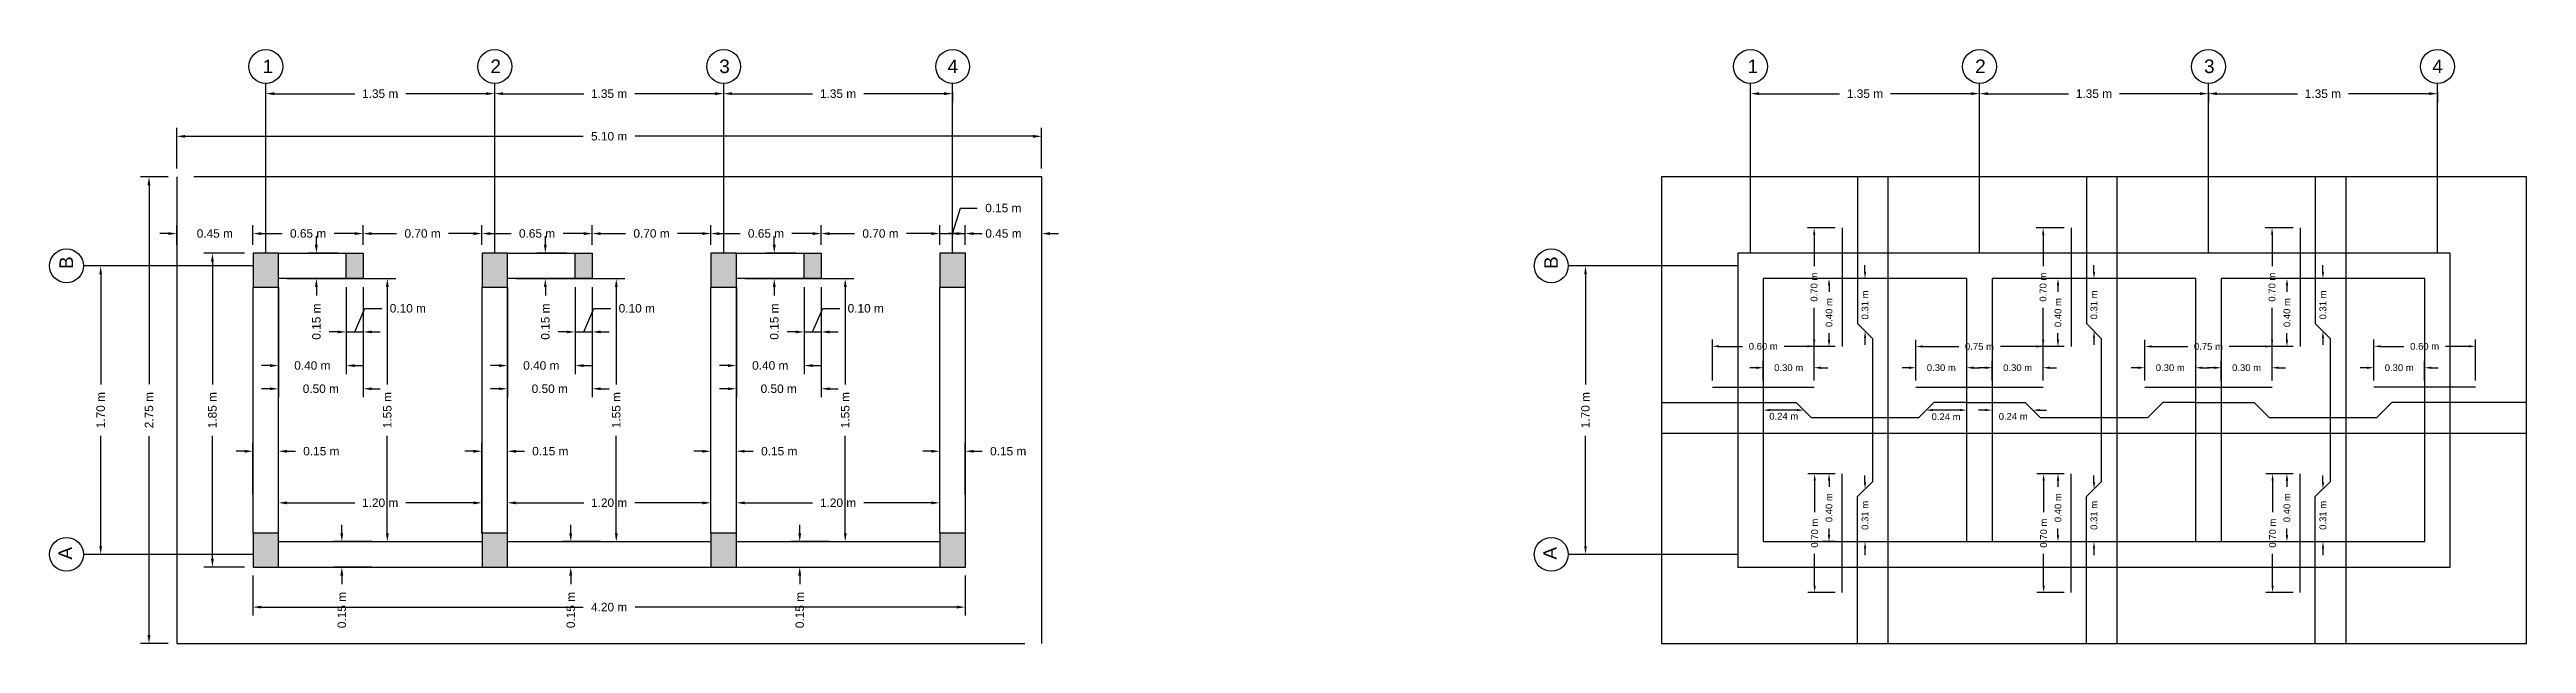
# Model space of a CAD drawing. Header units: metres. Extents: x 258817 to 259192, y 1878716 to 1878911.
# Drawn here: x 259177.72 to 259192.32, y 1878745.74 to 1878749.24 of the extents above; entities that cross this region are included whole.
import ezdxf

# ---------------------------------------------------------------- set-up
doc = ezdxf.new("R2010")
doc.units = ezdxf.units.M
doc.header["$MEASUREMENT"] = 0
doc.linetypes.add('DASHED2', pattern=[0.375, 0.25, -0.125])
doc.linetypes.add('PHANTOM2', pattern=[1.25, 0.625, -0.125, 0.125, -0.125, 0.125, -0.125])
doc.layers.add('0.05', color=9, linetype='Continuous')
doc.layers.add('Vistas', color=7, linetype='Continuous')
doc.styles.get("Standard").update_dxf_attribs({"font": 'arial.ttf'})
doc.dimstyles.new('1 a 25', dxfattribs={"dimtxt": 0.05, "dimasz": 0.05, "dimexe": 0.05, "dimexo": 0.05, "dimgap": 0.05, "dimtad": 0, "dimzin": 0, "dimdsep": 46, "dimtxsty": 'Standard', "dimcen": 0.09, "dimadec": 0, "dimazin": 0, "dimtfac": 1, "dimtofl": 0, "dimtmove": 0, "dimatfit": 3, "dimfxl": 1, "dimtolj": 1, "dimtzin": 0, "dimarcsym": 0})
doc.dimstyles.new('1 a 25 1.5mm', dxfattribs={"dimtxt": 0.04, "dimasz": 0.04, "dimexe": 0.04, "dimexo": 0.04, "dimgap": 0.04, "dimtad": 0, "dimzin": 0, "dimdsep": 46, "dimtxsty": 'Standard', "dimcen": 0.09, "dimadec": 0, "dimazin": 0, "dimtfac": 1, "dimtofl": 0, "dimtmove": 1, "dimatfit": 0, "dimfxl": 1, "dimtolj": 1, "dimtzin": 0, "dimarcsym": 0})

msp = doc.modelspace()

# ---------------------------------------------------------------- texts
at = {"char_height": 0.08, "attachment_point": 1}
for s, insert in [('1', (259178.97631, 1878749.17861)), ('2', (259180.31897, 1878749.17861)), ('3', (259181.66822, 1878749.17861)), ('4', (259183.01441, 1878749.17861)), ('1', (259187.73115, 1878749.17861)), ('2', (259189.07381, 1878749.17861)), ('3', (259190.42306, 1878749.17861)), ('4', (259191.76925, 1878749.17861))]:
    msp.add_mtext_dynamic_manual_height_columns(s, width=0.08, gutter_width=1, heights=[0], dxfattribs=dict(at, insert=insert))
at = {"char_height": 0.08, "attachment_point": 1, "rotation": 90}
for s, insert in [('B', (259177.77797, 1878747.94411)), ('B', (259186.53281, 1878747.94411)), ('A', (259177.77163, 1878746.23128)), ('A', (259186.52647, 1878746.23128))]:
    msp.add_mtext_dynamic_manual_height_columns(s, width=0.08, gutter_width=1, heights=[0], dxfattribs=dict(at, insert=insert))

# ---------------------------------------------------------------- blocks, each defined once
blk = doc.blocks.new('*D221')
at = {"color": 0, "lineweight": -2, "transparency": 16777216}
for p, q in [((259178.469, 1878748.537), (259178.469, 1878748.776)), ((259183.569, 1878748.537), (259183.569, 1878748.776)), ((259178.519, 1878748.726), (259180.866, 1878748.726)), ((259183.519, 1878748.726), (259181.172, 1878748.726))]:
    blk.add_line(p, q, dxfattribs=at)
at = {"color": 0, "transparency": 16777216}
for points in [[(259178.519, 1878748.734), (259178.519, 1878748.717), (259178.469, 1878748.726)], [(259183.519, 1878748.734), (259183.519, 1878748.717), (259183.569, 1878748.726)]]:
    blk.add_solid(points, dxfattribs=at)
at = {"layer": 'Defpoints', "color": 0, "transparency": 16777216}
for p in [(259183.569, 1878748.726), (259178.469, 1878748.487), (259183.569, 1878748.487)]:
    blk.add_point(p, dxfattribs=at)
at = {"color": 0, "transparency": 16777216, "insert": (259181.019, 1878748.726), "char_height": 0.05, "attachment_point": 5}
blk.add_mtext('\\A1;5.10 m', dxfattribs=at)
blk = doc.blocks.new('*D257')
at = {"color": 0, "lineweight": -2, "transparency": 16777216}
for p, q in [((259179.119, 1878747.887), (259179.761, 1878747.887)), ((259179.711, 1878747.837), (259179.711, 1878747.263)), ((259179.711, 1878746.387), (259179.711, 1878746.961)), ((259179.119, 1878746.337), (259179.761, 1878746.337))]:
    blk.add_line(p, q, dxfattribs=at)
at = {"color": 0, "transparency": 16777216}
for points in [[(259179.703, 1878747.837), (259179.72, 1878747.837), (259179.711, 1878747.887)], [(259179.703, 1878746.387), (259179.72, 1878746.387), (259179.711, 1878746.337)]]:
    blk.add_solid(points, dxfattribs=at)
at = {"layer": 'Defpoints', "color": 0, "transparency": 16777216}
for p in [(259179.069, 1878747.887), (259179.069, 1878746.337), (259179.711, 1878746.337)]:
    blk.add_point(p, dxfattribs=at)
at = {"color": 0, "transparency": 16777216, "insert": (259179.711, 1878747.112), "char_height": 0.05, "attachment_point": 5, "rotation": 90}
blk.add_mtext('\\A1;1.55 m', dxfattribs=at)
blk = doc.blocks.new('*D258')
at = {"color": 0, "lineweight": -2, "transparency": 16777216}
for p, q in [((259178.919, 1878748.087), (259178.919, 1878748.203)), ((259179.569, 1878748.087), (259179.569, 1878748.203)), ((259178.969, 1878748.153), (259179.091, 1878748.153)), ((259179.519, 1878748.153), (259179.397, 1878748.153))]:
    blk.add_line(p, q, dxfattribs=at)
at = {"color": 0, "transparency": 16777216}
for points in [[(259178.969, 1878748.161), (259178.969, 1878748.144), (259178.919, 1878748.153)], [(259179.519, 1878748.161), (259179.519, 1878748.144), (259179.569, 1878748.153)]]:
    blk.add_solid(points, dxfattribs=at)
at = {"layer": 'Defpoints', "color": 0, "transparency": 16777216}
for p in [(259179.569, 1878748.153), (259178.919, 1878748.037), (259179.569, 1878748.037)]:
    blk.add_point(p, dxfattribs=at)
at = {"color": 0, "transparency": 16777216, "insert": (259179.244, 1878748.153), "char_height": 0.05, "attachment_point": 5}
blk.add_mtext('\\A1;0.65 m', dxfattribs=at)
blk = doc.blocks.new('*D259')
at = {"color": 0, "lineweight": -2, "transparency": 16777216}
for p, q in [((259179.569, 1878748.087), (259179.569, 1878748.203)), ((259180.269, 1878748.087), (259180.269, 1878748.203)), ((259179.619, 1878748.153), (259179.766, 1878748.153)), ((259180.219, 1878748.153), (259180.072, 1878748.153))]:
    blk.add_line(p, q, dxfattribs=at)
at = {"color": 0, "transparency": 16777216}
for points in [[(259179.619, 1878748.161), (259179.619, 1878748.144), (259179.569, 1878748.153)], [(259180.219, 1878748.161), (259180.219, 1878748.144), (259180.269, 1878748.153)]]:
    blk.add_solid(points, dxfattribs=at)
at = {"layer": 'Defpoints', "color": 0, "transparency": 16777216}
for p in [(259180.269, 1878748.153), (259179.569, 1878748.037), (259180.269, 1878748.037)]:
    blk.add_point(p, dxfattribs=at)
at = {"color": 0, "transparency": 16777216, "insert": (259179.919, 1878748.153), "char_height": 0.05, "attachment_point": 5}
blk.add_mtext('\\A1;0.70 m', dxfattribs=at)
blk = doc.blocks.new('*D260')
at = {"color": 0, "lineweight": -2, "transparency": 16777216}
for p, q in [((259180.269, 1878748.087), (259180.269, 1878748.203)), ((259180.919, 1878748.087), (259180.919, 1878748.203)), ((259180.319, 1878748.153), (259180.441, 1878748.153)), ((259180.869, 1878748.153), (259180.747, 1878748.153))]:
    blk.add_line(p, q, dxfattribs=at)
at = {"color": 0, "transparency": 16777216}
for points in [[(259180.319, 1878748.161), (259180.319, 1878748.144), (259180.269, 1878748.153)], [(259180.869, 1878748.161), (259180.869, 1878748.144), (259180.919, 1878748.153)]]:
    blk.add_solid(points, dxfattribs=at)
at = {"layer": 'Defpoints', "color": 0, "transparency": 16777216}
for p in [(259180.919, 1878748.153), (259180.269, 1878748.037), (259180.919, 1878748.037)]:
    blk.add_point(p, dxfattribs=at)
at = {"color": 0, "transparency": 16777216, "insert": (259180.594, 1878748.153), "char_height": 0.05, "attachment_point": 5}
blk.add_mtext('\\A1;0.65 m', dxfattribs=at)
blk = doc.blocks.new('*D261')
at = {"color": 0, "lineweight": -2, "transparency": 16777216}
for p, q in [((259180.919, 1878748.087), (259180.919, 1878748.203)), ((259181.619, 1878748.087), (259181.619, 1878748.203)), ((259180.969, 1878748.153), (259181.116, 1878748.153)), ((259181.569, 1878748.153), (259181.422, 1878748.153))]:
    blk.add_line(p, q, dxfattribs=at)
at = {"color": 0, "transparency": 16777216}
for points in [[(259180.969, 1878748.161), (259180.969, 1878748.144), (259180.919, 1878748.153)], [(259181.569, 1878748.161), (259181.569, 1878748.144), (259181.619, 1878748.153)]]:
    blk.add_solid(points, dxfattribs=at)
at = {"layer": 'Defpoints', "color": 0, "transparency": 16777216}
for p in [(259181.619, 1878748.153), (259180.919, 1878748.037), (259181.619, 1878748.037)]:
    blk.add_point(p, dxfattribs=at)
at = {"color": 0, "transparency": 16777216, "insert": (259181.269, 1878748.153), "char_height": 0.05, "attachment_point": 5}
blk.add_mtext('\\A1;0.70 m', dxfattribs=at)
blk = doc.blocks.new('*D262')
at = {"color": 0, "lineweight": -2, "transparency": 16777216}
for p, q in [((259181.619, 1878748.087), (259181.619, 1878748.203)), ((259182.269, 1878748.087), (259182.269, 1878748.203)), ((259181.669, 1878748.153), (259181.791, 1878748.153)), ((259182.219, 1878748.153), (259182.097, 1878748.153))]:
    blk.add_line(p, q, dxfattribs=at)
at = {"color": 0, "transparency": 16777216}
for points in [[(259181.669, 1878748.161), (259181.669, 1878748.144), (259181.619, 1878748.153)], [(259182.219, 1878748.161), (259182.219, 1878748.144), (259182.269, 1878748.153)]]:
    blk.add_solid(points, dxfattribs=at)
at = {"layer": 'Defpoints', "color": 0, "transparency": 16777216}
for p in [(259182.269, 1878748.153), (259181.619, 1878748.037), (259182.269, 1878748.037)]:
    blk.add_point(p, dxfattribs=at)
at = {"color": 0, "transparency": 16777216, "insert": (259181.944, 1878748.153), "char_height": 0.05, "attachment_point": 5}
blk.add_mtext('\\A1;0.65 m', dxfattribs=at)
blk = doc.blocks.new('*D263')
at = {"color": 0, "lineweight": -2, "transparency": 16777216}
for p, q in [((259182.269, 1878748.087), (259182.269, 1878748.203)), ((259182.969, 1878748.087), (259182.969, 1878748.203)), ((259182.319, 1878748.153), (259182.466, 1878748.153)), ((259182.919, 1878748.153), (259182.772, 1878748.153))]:
    blk.add_line(p, q, dxfattribs=at)
at = {"color": 0, "transparency": 16777216}
for points in [[(259182.319, 1878748.161), (259182.319, 1878748.144), (259182.269, 1878748.153)], [(259182.919, 1878748.161), (259182.919, 1878748.144), (259182.969, 1878748.153)]]:
    blk.add_solid(points, dxfattribs=at)
at = {"layer": 'Defpoints', "color": 0, "transparency": 16777216}
for p in [(259182.969, 1878748.153), (259182.269, 1878748.037), (259182.969, 1878748.037)]:
    blk.add_point(p, dxfattribs=at)
at = {"color": 0, "transparency": 16777216, "insert": (259182.619, 1878748.153), "char_height": 0.05, "attachment_point": 5}
blk.add_mtext('\\A1;0.70 m', dxfattribs=at)
blk = doc.blocks.new('*D264')
at = {"color": 0, "lineweight": -2, "transparency": 16777216}
for p, q in [((259182.969, 1878748.087), (259182.969, 1878748.203)), ((259183.044, 1878748.153), (259183.09, 1878748.303)), ((259183.09, 1878748.303), (259183.19, 1878748.303)), ((259183.119, 1878748.087), (259183.119, 1878748.203)), ((259182.919, 1878748.153), (259182.869, 1878748.153)), ((259182.969, 1878748.153), (259183.119, 1878748.153)), ((259183.169, 1878748.153), (259183.219, 1878748.153))]:
    blk.add_line(p, q, dxfattribs=at)
at = {"color": 0, "transparency": 16777216}
for points in [[(259182.919, 1878748.161), (259182.919, 1878748.144), (259182.969, 1878748.153)], [(259183.169, 1878748.161), (259183.169, 1878748.144), (259183.119, 1878748.153)]]:
    blk.add_solid(points, dxfattribs=at)
at = {"layer": 'Defpoints', "color": 0, "transparency": 16777216}
for p in [(259183.119, 1878748.153), (259182.969, 1878748.037), (259183.119, 1878748.037)]:
    blk.add_point(p, dxfattribs=at)
at = {"color": 0, "transparency": 16777216, "insert": (259183.343, 1878748.303), "char_height": 0.05, "attachment_point": 5}
blk.add_mtext('\\A1;0.15 m', dxfattribs=at)
blk = doc.blocks.new('*D265')
at = {"color": 0, "lineweight": -2, "transparency": 16777216}
for p, q in [((259183.119, 1878748.087), (259183.119, 1878748.203)), ((259183.069, 1878748.153), (259183.019, 1878748.153)), ((259183.569, 1878748.135), (259183.569, 1878748.103)), ((259183.619, 1878748.153), (259183.669, 1878748.153))]:
    blk.add_line(p, q, dxfattribs=at)
at = {"color": 0, "transparency": 16777216}
for points in [[(259183.069, 1878748.161), (259183.069, 1878748.144), (259183.119, 1878748.153)], [(259183.619, 1878748.161), (259183.619, 1878748.144), (259183.569, 1878748.153)]]:
    blk.add_solid(points, dxfattribs=at)
at = {"layer": 'Defpoints', "color": 0, "transparency": 16777216}
for p in [(259183.569, 1878748.185), (259183.569, 1878748.153), (259183.119, 1878748.037)]:
    blk.add_point(p, dxfattribs=at)
at = {"color": 0, "transparency": 16777216, "insert": (259183.344, 1878748.153), "char_height": 0.05, "attachment_point": 5}
blk.add_mtext('\\A1;0.45 m', dxfattribs=at)
blk = doc.blocks.new('*D266')
at = {"color": 0, "lineweight": -2, "transparency": 16777216}
for p, q in [((259178.469, 1878748.087), (259178.469, 1878748.203)), ((259178.919, 1878748.087), (259178.919, 1878748.203)), ((259178.419, 1878748.153), (259178.369, 1878748.153)), ((259178.969, 1878748.153), (259179.019, 1878748.153))]:
    blk.add_line(p, q, dxfattribs=at)
at = {"color": 0, "transparency": 16777216}
for points in [[(259178.419, 1878748.161), (259178.419, 1878748.144), (259178.469, 1878748.153)], [(259178.969, 1878748.161), (259178.969, 1878748.144), (259178.919, 1878748.153)]]:
    blk.add_solid(points, dxfattribs=at)
at = {"layer": 'Defpoints', "color": 0, "transparency": 16777216}
for p in [(259178.469, 1878748.153), (259178.469, 1878748.037), (259178.919, 1878748.037)]:
    blk.add_point(p, dxfattribs=at)
at = {"color": 0, "transparency": 16777216, "insert": (259178.694, 1878748.153), "char_height": 0.05, "attachment_point": 5}
blk.add_mtext('\\A1;0.45 m', dxfattribs=at)
blk = doc.blocks.new('*D267')
at = {"color": 0, "lineweight": -2, "transparency": 16777216}
for p, q in [((259179.069, 1878747.837), (259179.069, 1878747.188)), ((259179.569, 1878747.837), (259179.569, 1878747.188)), ((259179.019, 1878747.238), (259178.969, 1878747.238)), ((259179.619, 1878747.238), (259179.669, 1878747.238))]:
    blk.add_line(p, q, dxfattribs=at)
at = {"color": 0, "transparency": 16777216}
for points in [[(259179.019, 1878747.246), (259179.019, 1878747.23), (259179.069, 1878747.238)], [(259179.619, 1878747.246), (259179.619, 1878747.23), (259179.569, 1878747.238)]]:
    blk.add_solid(points, dxfattribs=at)
at = {"layer": 'Defpoints', "color": 0, "transparency": 16777216}
for p in [(259179.069, 1878747.887), (259179.569, 1878747.887), (259179.569, 1878747.238)]:
    blk.add_point(p, dxfattribs=at)
at = {"color": 0, "transparency": 16777216, "insert": (259179.319, 1878747.238), "char_height": 0.05, "attachment_point": 5}
blk.add_mtext('\\A1;0.50 m', dxfattribs=at)
blk = doc.blocks.new('*D268')
at = {"color": 0, "lineweight": -2, "transparency": 16777216}
for p, q in [((259179.069, 1878746.387), (259179.069, 1878746.616)), ((259180.269, 1878746.387), (259180.269, 1878746.616)), ((259179.119, 1878746.566), (259179.519, 1878746.566)), ((259180.219, 1878746.566), (259179.82, 1878746.566))]:
    blk.add_line(p, q, dxfattribs=at)
at = {"color": 0, "transparency": 16777216}
for points in [[(259179.119, 1878746.574), (259179.119, 1878746.557), (259179.069, 1878746.566)], [(259180.219, 1878746.574), (259180.219, 1878746.557), (259180.269, 1878746.566)]]:
    blk.add_solid(points, dxfattribs=at)
at = {"layer": 'Defpoints', "color": 0, "transparency": 16777216}
for p in [(259180.269, 1878746.566), (259179.069, 1878746.337), (259180.269, 1878746.337)]:
    blk.add_point(p, dxfattribs=at)
at = {"color": 0, "transparency": 16777216, "insert": (259179.669, 1878746.566), "char_height": 0.05, "attachment_point": 5}
blk.add_mtext('\\A1;1.20 m', dxfattribs=at)
blk = doc.blocks.new('*D222')
at = {"color": 0, "lineweight": -2, "transparency": 16777216}
for p, q in [((259180.419, 1878746.387), (259180.419, 1878746.616)), ((259181.619, 1878746.387), (259181.619, 1878746.616)), ((259180.469, 1878746.566), (259180.869, 1878746.566)), ((259181.569, 1878746.566), (259181.17, 1878746.566))]:
    blk.add_line(p, q, dxfattribs=at)
at = {"color": 0, "transparency": 16777216}
for points in [[(259180.469, 1878746.574), (259180.469, 1878746.557), (259180.419, 1878746.566)], [(259181.569, 1878746.574), (259181.569, 1878746.557), (259181.619, 1878746.566)]]:
    blk.add_solid(points, dxfattribs=at)
at = {"layer": 'Defpoints', "color": 0, "transparency": 16777216}
for p in [(259181.619, 1878746.566), (259180.419, 1878746.337), (259181.619, 1878746.337)]:
    blk.add_point(p, dxfattribs=at)
at = {"color": 0, "transparency": 16777216, "insert": (259181.019, 1878746.566), "char_height": 0.05, "attachment_point": 5}
blk.add_mtext('\\A1;1.20 m', dxfattribs=at)
blk = doc.blocks.new('*D223')
at = {"color": 0, "lineweight": -2, "transparency": 16777216}
for p, q in [((259181.769, 1878746.387), (259181.769, 1878746.616)), ((259182.969, 1878746.387), (259182.969, 1878746.616)), ((259181.819, 1878746.566), (259182.219, 1878746.566)), ((259182.919, 1878746.566), (259182.52, 1878746.566))]:
    blk.add_line(p, q, dxfattribs=at)
at = {"color": 0, "transparency": 16777216}
for points in [[(259181.819, 1878746.574), (259181.819, 1878746.557), (259181.769, 1878746.566)], [(259182.919, 1878746.574), (259182.919, 1878746.557), (259182.969, 1878746.566)]]:
    blk.add_solid(points, dxfattribs=at)
at = {"layer": 'Defpoints', "color": 0, "transparency": 16777216}
for p in [(259182.969, 1878746.566), (259181.769, 1878746.337), (259182.969, 1878746.337)]:
    blk.add_point(p, dxfattribs=at)
at = {"color": 0, "transparency": 16777216, "insert": (259182.369, 1878746.566), "char_height": 0.05, "attachment_point": 5}
blk.add_mtext('\\A1;1.20 m', dxfattribs=at)
blk = doc.blocks.new('*D269')
at = {"color": 0, "lineweight": -2, "transparency": 16777216}
for p, q in [((259178.869, 1878748.037), (259178.63, 1878748.037)), ((259178.68, 1878747.987), (259178.68, 1878747.263)), ((259178.68, 1878746.237), (259178.68, 1878746.961)), ((259178.869, 1878746.187), (259178.63, 1878746.187))]:
    blk.add_line(p, q, dxfattribs=at)
at = {"color": 0, "transparency": 16777216}
for points in [[(259178.671, 1878747.987), (259178.688, 1878747.987), (259178.68, 1878748.037)], [(259178.671, 1878746.237), (259178.688, 1878746.237), (259178.68, 1878746.187)]]:
    blk.add_solid(points, dxfattribs=at)
at = {"layer": 'Defpoints', "color": 0, "transparency": 16777216}
for p in [(259178.68, 1878748.037), (259178.919, 1878748.037), (259178.919, 1878746.187)]:
    blk.add_point(p, dxfattribs=at)
at = {"color": 0, "transparency": 16777216, "insert": (259178.68, 1878747.112), "char_height": 0.05, "attachment_point": 5, "rotation": 90}
blk.add_mtext('\\A1;1.85 m', dxfattribs=at)
blk = doc.blocks.new('*D270')
at = {"color": 0, "lineweight": -2, "transparency": 16777216}
for p, q in [((259178.919, 1878746.137), (259178.919, 1878745.901)), ((259183.119, 1878746.137), (259183.119, 1878745.901)), ((259178.969, 1878745.951), (259180.865, 1878745.951)), ((259183.069, 1878745.951), (259181.173, 1878745.951))]:
    blk.add_line(p, q, dxfattribs=at)
at = {"color": 0, "transparency": 16777216}
for points in [[(259178.969, 1878745.96), (259178.969, 1878745.943), (259178.919, 1878745.951)], [(259183.069, 1878745.96), (259183.069, 1878745.943), (259183.119, 1878745.951)]]:
    blk.add_solid(points, dxfattribs=at)
at = {"layer": 'Defpoints', "color": 0, "transparency": 16777216}
for p in [(259178.919, 1878746.187), (259183.119, 1878746.187), (259183.119, 1878745.951)]:
    blk.add_point(p, dxfattribs=at)
at = {"color": 0, "transparency": 16777216, "insert": (259181.019, 1878745.951), "char_height": 0.05, "attachment_point": 5}
blk.add_mtext('\\A1;4.20 m', dxfattribs=at)
blk = doc.blocks.new('*D224')
at = {"color": 0, "lineweight": -2, "transparency": 16777216}
for p, q in [((259180.269, 1878746.616), (259180.269, 1878746.92)), ((259180.419, 1878746.616), (259180.419, 1878746.92)), ((259180.219, 1878746.87), (259180.169, 1878746.87)), ((259180.469, 1878746.87), (259180.519, 1878746.87))]:
    blk.add_line(p, q, dxfattribs=at)
at = {"color": 0, "transparency": 16777216}
for points in [[(259180.219, 1878746.878), (259180.219, 1878746.861), (259180.269, 1878746.87)], [(259180.469, 1878746.878), (259180.469, 1878746.861), (259180.419, 1878746.87)]]:
    blk.add_solid(points, dxfattribs=at)
at = {"layer": 'Defpoints', "color": 0, "transparency": 16777216}
for p in [(259180.419, 1878746.87), (259180.269, 1878746.566), (259180.419, 1878746.566)]:
    blk.add_point(p, dxfattribs=at)
at = {"color": 0, "transparency": 16777216, "insert": (259180.672, 1878746.87), "char_height": 0.05, "attachment_point": 5}
blk.add_mtext('\\A1;0.15 m', dxfattribs=at)
blk = doc.blocks.new('*D225')
at = {"color": 0, "lineweight": -2, "transparency": 16777216}
for p, q in [((259178.919, 1878746.616), (259178.919, 1878746.92)), ((259179.069, 1878746.616), (259179.069, 1878746.92)), ((259178.869, 1878746.87), (259178.819, 1878746.87)), ((259179.119, 1878746.87), (259179.169, 1878746.87))]:
    blk.add_line(p, q, dxfattribs=at)
at = {"color": 0, "transparency": 16777216}
for points in [[(259178.869, 1878746.878), (259178.869, 1878746.861), (259178.919, 1878746.87)], [(259179.119, 1878746.878), (259179.119, 1878746.861), (259179.069, 1878746.87)]]:
    blk.add_solid(points, dxfattribs=at)
at = {"layer": 'Defpoints', "color": 0, "transparency": 16777216}
for p in [(259179.069, 1878746.87), (259178.919, 1878746.566), (259179.069, 1878746.566)]:
    blk.add_point(p, dxfattribs=at)
at = {"color": 0, "transparency": 16777216, "insert": (259179.322, 1878746.87), "char_height": 0.05, "attachment_point": 5}
blk.add_mtext('\\A1;0.15 m', dxfattribs=at)
blk = doc.blocks.new('*D226')
at = {"color": 0, "lineweight": -2, "transparency": 16777216}
for p, q in [((259181.619, 1878746.616), (259181.619, 1878746.92)), ((259181.769, 1878746.616), (259181.769, 1878746.92)), ((259181.569, 1878746.87), (259181.519, 1878746.87)), ((259181.819, 1878746.87), (259181.869, 1878746.87))]:
    blk.add_line(p, q, dxfattribs=at)
at = {"color": 0, "transparency": 16777216}
for points in [[(259181.569, 1878746.878), (259181.569, 1878746.861), (259181.619, 1878746.87)], [(259181.819, 1878746.878), (259181.819, 1878746.861), (259181.769, 1878746.87)]]:
    blk.add_solid(points, dxfattribs=at)
at = {"layer": 'Defpoints', "color": 0, "transparency": 16777216}
for p in [(259181.769, 1878746.87), (259181.619, 1878746.566), (259181.769, 1878746.566)]:
    blk.add_point(p, dxfattribs=at)
at = {"color": 0, "transparency": 16777216, "insert": (259182.022, 1878746.87), "char_height": 0.05, "attachment_point": 5}
blk.add_mtext('\\A1;0.15 m', dxfattribs=at)
blk = doc.blocks.new('*D227')
at = {"color": 0, "lineweight": -2, "transparency": 16777216}
for p, q in [((259182.969, 1878746.616), (259182.969, 1878746.92)), ((259183.119, 1878746.616), (259183.119, 1878746.92)), ((259182.919, 1878746.87), (259182.869, 1878746.87)), ((259183.169, 1878746.87), (259183.219, 1878746.87))]:
    blk.add_line(p, q, dxfattribs=at)
at = {"color": 0, "transparency": 16777216}
for points in [[(259182.919, 1878746.878), (259182.919, 1878746.861), (259182.969, 1878746.87)], [(259183.169, 1878746.878), (259183.169, 1878746.861), (259183.119, 1878746.87)]]:
    blk.add_solid(points, dxfattribs=at)
at = {"layer": 'Defpoints', "color": 0, "transparency": 16777216}
for p in [(259183.119, 1878746.87), (259182.969, 1878746.566), (259183.119, 1878746.566)]:
    blk.add_point(p, dxfattribs=at)
at = {"color": 0, "transparency": 16777216, "insert": (259183.372, 1878746.87), "char_height": 0.05, "attachment_point": 5}
blk.add_mtext('\\A1;0.15 m', dxfattribs=at)
blk = doc.blocks.new('*D271')
at = {"color": 0, "lineweight": -2, "transparency": 16777216}
for p, q in [((259179.443, 1878746.387), (259179.443, 1878746.437)), ((259179.619, 1878746.337), (259179.393, 1878746.337)), ((259179.619, 1878746.187), (259179.393, 1878746.187)), ((259179.443, 1878746.137), (259179.443, 1878746.087))]:
    blk.add_line(p, q, dxfattribs=at)
at = {"color": 0, "transparency": 16777216}
for points in [[(259179.434, 1878746.387), (259179.451, 1878746.387), (259179.443, 1878746.337)], [(259179.434, 1878746.137), (259179.451, 1878746.137), (259179.443, 1878746.187)]]:
    blk.add_solid(points, dxfattribs=at)
at = {"layer": 'Defpoints', "color": 0, "transparency": 16777216}
for p in [(259179.669, 1878746.337), (259179.443, 1878746.187), (259179.669, 1878746.187)]:
    blk.add_point(p, dxfattribs=at)
at = {"color": 0, "transparency": 16777216, "insert": (259179.443, 1878745.934), "char_height": 0.05, "attachment_point": 5, "rotation": 90}
blk.add_mtext('\\A1;0.15 m', dxfattribs=at)
blk = doc.blocks.new('*D272')
at = {"color": 0, "lineweight": -2, "transparency": 16777216}
for p, q in [((259180.793, 1878746.387), (259180.793, 1878746.437)), ((259180.969, 1878746.337), (259180.743, 1878746.337)), ((259179.719, 1878746.187), (259180.843, 1878746.187)), ((259180.793, 1878746.137), (259180.793, 1878746.087))]:
    blk.add_line(p, q, dxfattribs=at)
at = {"color": 0, "transparency": 16777216}
for points in [[(259180.784, 1878746.387), (259180.801, 1878746.387), (259180.793, 1878746.337)], [(259180.784, 1878746.137), (259180.801, 1878746.137), (259180.793, 1878746.187)]]:
    blk.add_solid(points, dxfattribs=at)
at = {"layer": 'Defpoints', "color": 0, "transparency": 16777216}
for p in [(259181.019, 1878746.337), (259179.669, 1878746.187), (259180.793, 1878746.187)]:
    blk.add_point(p, dxfattribs=at)
at = {"color": 0, "transparency": 16777216, "insert": (259180.793, 1878745.934), "char_height": 0.05, "attachment_point": 5, "rotation": 90}
blk.add_mtext('\\A1;0.15 m', dxfattribs=at)
blk = doc.blocks.new('*D273')
at = {"color": 0, "lineweight": -2, "transparency": 16777216}
for p, q in [((259182.143, 1878746.387), (259182.143, 1878746.437)), ((259182.319, 1878746.337), (259182.093, 1878746.337)), ((259179.719, 1878746.187), (259182.193, 1878746.187)), ((259182.143, 1878746.137), (259182.143, 1878746.087))]:
    blk.add_line(p, q, dxfattribs=at)
at = {"color": 0, "transparency": 16777216}
for points in [[(259182.134, 1878746.387), (259182.151, 1878746.387), (259182.143, 1878746.337)], [(259182.134, 1878746.137), (259182.151, 1878746.137), (259182.143, 1878746.187)]]:
    blk.add_solid(points, dxfattribs=at)
at = {"layer": 'Defpoints', "color": 0, "transparency": 16777216}
for p in [(259182.369, 1878746.337), (259179.669, 1878746.187), (259182.143, 1878746.187)]:
    blk.add_point(p, dxfattribs=at)
at = {"color": 0, "transparency": 16777216, "insert": (259182.143, 1878745.934), "char_height": 0.05, "attachment_point": 5, "rotation": 90}
blk.add_mtext('\\A1;0.15 m', dxfattribs=at)
blk = doc.blocks.new('*D228')
at = {"color": 0, "lineweight": -2, "transparency": 16777216}
for p, q in [((259179.293, 1878748.087), (259179.293, 1878748.137)), ((259179.419, 1878748.037), (259179.243, 1878748.037)), ((259179.419, 1878747.887), (259179.243, 1878747.887)), ((259179.293, 1878747.837), (259179.293, 1878747.787))]:
    blk.add_line(p, q, dxfattribs=at)
at = {"color": 0, "transparency": 16777216}
for points in [[(259179.284, 1878748.087), (259179.301, 1878748.087), (259179.293, 1878748.037)], [(259179.284, 1878747.837), (259179.301, 1878747.837), (259179.293, 1878747.887)]]:
    blk.add_solid(points, dxfattribs=at)
at = {"layer": 'Defpoints', "color": 0, "transparency": 16777216}
for p in [(259179.469, 1878748.037), (259179.293, 1878747.887), (259179.469, 1878747.887)]:
    blk.add_point(p, dxfattribs=at)
at = {"color": 0, "transparency": 16777216, "insert": (259179.293, 1878747.634), "char_height": 0.05, "attachment_point": 5, "rotation": 90}
blk.add_mtext('\\A1;0.15 m', dxfattribs=at)
blk = doc.blocks.new('*D229')
at = {"color": 0, "lineweight": -2, "transparency": 16777216}
for p, q in [((259180.643, 1878748.087), (259180.643, 1878748.137)), ((259180.769, 1878748.037), (259180.593, 1878748.037)), ((259180.769, 1878747.887), (259180.593, 1878747.887)), ((259180.643, 1878747.837), (259180.643, 1878747.787))]:
    blk.add_line(p, q, dxfattribs=at)
at = {"color": 0, "transparency": 16777216}
for points in [[(259180.634, 1878748.087), (259180.651, 1878748.087), (259180.643, 1878748.037)], [(259180.634, 1878747.837), (259180.651, 1878747.837), (259180.643, 1878747.887)]]:
    blk.add_solid(points, dxfattribs=at)
at = {"layer": 'Defpoints', "color": 0, "transparency": 16777216}
for p in [(259180.819, 1878748.037), (259180.643, 1878747.887), (259180.819, 1878747.887)]:
    blk.add_point(p, dxfattribs=at)
at = {"color": 0, "transparency": 16777216, "insert": (259180.643, 1878747.634), "char_height": 0.05, "attachment_point": 5, "rotation": 90}
blk.add_mtext('\\A1;0.15 m', dxfattribs=at)
blk = doc.blocks.new('*D230')
at = {"color": 0, "lineweight": -2, "transparency": 16777216}
for p, q in [((259181.993, 1878748.087), (259181.993, 1878748.137)), ((259182.119, 1878748.037), (259181.943, 1878748.037)), ((259182.119, 1878747.887), (259181.943, 1878747.887)), ((259181.993, 1878747.837), (259181.993, 1878747.787))]:
    blk.add_line(p, q, dxfattribs=at)
at = {"color": 0, "transparency": 16777216}
for points in [[(259181.984, 1878748.087), (259182.001, 1878748.087), (259181.993, 1878748.037)], [(259181.984, 1878747.837), (259182.001, 1878747.837), (259181.993, 1878747.887)]]:
    blk.add_solid(points, dxfattribs=at)
at = {"layer": 'Defpoints', "color": 0, "transparency": 16777216}
for p in [(259182.169, 1878748.037), (259181.993, 1878747.887), (259182.169, 1878747.887)]:
    blk.add_point(p, dxfattribs=at)
at = {"color": 0, "transparency": 16777216, "insert": (259181.993, 1878747.634), "char_height": 0.05, "attachment_point": 5, "rotation": 90}
blk.add_mtext('\\A1;0.15 m', dxfattribs=at)
blk = doc.blocks.new('*D274')
at = {"color": 0, "lineweight": -2, "transparency": 16777216}
for p, q in [((259178.419, 1878748.487), (259178.256, 1878748.487)), ((259178.306, 1878748.437), (259178.306, 1878747.266)), ((259178.306, 1878745.787), (259178.306, 1878746.959)), ((259178.419, 1878745.737), (259178.256, 1878745.737))]:
    blk.add_line(p, q, dxfattribs=at)
at = {"color": 0, "transparency": 16777216}
for points in [[(259178.297, 1878748.437), (259178.314, 1878748.437), (259178.306, 1878748.487)], [(259178.297, 1878745.787), (259178.314, 1878745.787), (259178.306, 1878745.737)]]:
    blk.add_solid(points, dxfattribs=at)
at = {"layer": 'Defpoints', "color": 0, "transparency": 16777216}
for p in [(259178.469, 1878748.487), (259178.306, 1878745.737), (259178.469, 1878745.737)]:
    blk.add_point(p, dxfattribs=at)
at = {"color": 0, "transparency": 16777216, "insert": (259178.306, 1878747.112), "char_height": 0.05, "attachment_point": 5, "rotation": 90}
blk.add_mtext('\\A1;2.75 m', dxfattribs=at)
blk = doc.blocks.new('*D275')
at = {"color": 0, "lineweight": -2, "transparency": 16777216}
for p, q in [((259179.044, 1878748.977), (259179.519, 1878748.977)), ((259180.294, 1878748.977), (259179.82, 1878748.977))]:
    blk.add_line(p, q, dxfattribs=at)
at = {"color": 0, "transparency": 16777216}
for points in [[(259179.044, 1878748.986), (259179.044, 1878748.969), (259178.994, 1878748.977)], [(259180.294, 1878748.986), (259180.294, 1878748.969), (259180.344, 1878748.977)]]:
    blk.add_solid(points, dxfattribs=at)
at = {"layer": 'Defpoints', "color": 0, "transparency": 16777216}
for p in [(259178.994, 1878748.977), (259180.344, 1878748.977), (259180.344, 1878748.977)]:
    blk.add_point(p, dxfattribs=at)
at = {"color": 0, "transparency": 16777216, "insert": (259179.669, 1878748.977), "char_height": 0.05, "attachment_point": 5}
blk.add_mtext('\\A1;1.35 m', dxfattribs=at)
blk = doc.blocks.new('*D276')
at = {"color": 0, "lineweight": -2, "transparency": 16777216}
for p, q in [((259180.394, 1878748.977), (259180.869, 1878748.977)), ((259181.644, 1878748.977), (259181.17, 1878748.977)), ((259181.694, 1878748.987), (259181.694, 1878748.927))]:
    blk.add_line(p, q, dxfattribs=at)
at = {"color": 0, "transparency": 16777216}
for points in [[(259180.394, 1878748.986), (259180.394, 1878748.969), (259180.344, 1878748.977)], [(259181.644, 1878748.986), (259181.644, 1878748.969), (259181.694, 1878748.977)]]:
    blk.add_solid(points, dxfattribs=at)
at = {"layer": 'Defpoints', "color": 0, "transparency": 16777216}
for p in [(259180.344, 1878748.977), (259181.694, 1878749.037), (259181.694, 1878748.977)]:
    blk.add_point(p, dxfattribs=at)
at = {"color": 0, "transparency": 16777216, "insert": (259181.019, 1878748.977), "char_height": 0.05, "attachment_point": 5}
blk.add_mtext('\\A1;1.35 m', dxfattribs=at)
blk = doc.blocks.new('*D277')
at = {"color": 0, "lineweight": -2, "transparency": 16777216}
for p, q in [((259181.694, 1878748.987), (259181.694, 1878748.927)), ((259181.744, 1878748.977), (259182.219, 1878748.977)), ((259182.994, 1878748.977), (259182.52, 1878748.977)), ((259183.044, 1878748.987), (259183.044, 1878748.927))]:
    blk.add_line(p, q, dxfattribs=at)
at = {"color": 0, "transparency": 16777216}
for points in [[(259181.744, 1878748.986), (259181.744, 1878748.969), (259181.694, 1878748.977)], [(259182.994, 1878748.986), (259182.994, 1878748.969), (259183.044, 1878748.977)]]:
    blk.add_solid(points, dxfattribs=at)
at = {"layer": 'Defpoints', "color": 0, "transparency": 16777216}
for p in [(259181.694, 1878749.037), (259183.044, 1878749.037), (259183.044, 1878748.977)]:
    blk.add_point(p, dxfattribs=at)
at = {"color": 0, "transparency": 16777216, "insert": (259182.369, 1878748.977), "char_height": 0.05, "attachment_point": 5}
blk.add_mtext('\\A1;1.35 m', dxfattribs=at)
blk = doc.blocks.new('*D231')
at = {"color": 0, "lineweight": -2, "transparency": 16777216}
for p, q in [((259178.021, 1878747.912), (259178.021, 1878747.263)), ((259178.021, 1878746.312), (259178.021, 1878746.961))]:
    blk.add_line(p, q, dxfattribs=at)
at = {"color": 0, "transparency": 16777216}
for points in [[(259178.013, 1878747.912), (259178.029, 1878747.912), (259178.021, 1878747.962)], [(259178.013, 1878746.312), (259178.029, 1878746.312), (259178.021, 1878746.262)]]:
    blk.add_solid(points, dxfattribs=at)
at = {"layer": 'Defpoints', "color": 0, "transparency": 16777216}
for p in [(259178.021, 1878747.962), (259178.021, 1878747.962), (259178.021, 1878746.262)]:
    blk.add_point(p, dxfattribs=at)
at = {"color": 0, "transparency": 16777216, "insert": (259178.021, 1878747.112), "char_height": 0.05, "attachment_point": 5, "rotation": 90}
blk.add_mtext('\\A1;1.70 m', dxfattribs=at)
blk = doc.blocks.new('*D233')
at = {"color": 0, "lineweight": -2, "transparency": 16777216}
for p, q in [((259179.069, 1878747.837), (259179.069, 1878747.325)), ((259179.469, 1878747.837), (259179.469, 1878747.325)), ((259179.019, 1878747.375), (259178.969, 1878747.375)), ((259179.519, 1878747.375), (259179.569, 1878747.375))]:
    blk.add_line(p, q, dxfattribs=at)
at = {"color": 0, "transparency": 16777216}
for points in [[(259179.019, 1878747.383), (259179.019, 1878747.366), (259179.069, 1878747.375)], [(259179.519, 1878747.383), (259179.519, 1878747.366), (259179.469, 1878747.375)]]:
    blk.add_solid(points, dxfattribs=at)
at = {"layer": 'Defpoints', "color": 0, "transparency": 16777216}
for p in [(259179.069, 1878747.887), (259179.469, 1878747.887), (259179.469, 1878747.375)]:
    blk.add_point(p, dxfattribs=at)
at = {"color": 0, "transparency": 16777216, "insert": (259179.269, 1878747.375), "char_height": 0.05, "attachment_point": 5}
blk.add_mtext('\\A1;0.40 m', dxfattribs=at)
blk = doc.blocks.new('*D234')
at = {"color": 0, "lineweight": -2, "transparency": 16777216}
for p, q in [((259179.469, 1878747.837), (259179.469, 1878747.523)), ((259179.569, 1878747.837), (259179.569, 1878747.523)), ((259179.519, 1878747.573), (259179.579, 1878747.712)), ((259179.579, 1878747.712), (259179.679, 1878747.712)), ((259179.419, 1878747.573), (259179.369, 1878747.573)), ((259179.469, 1878747.573), (259179.569, 1878747.573)), ((259179.619, 1878747.573), (259179.669, 1878747.573))]:
    blk.add_line(p, q, dxfattribs=at)
at = {"color": 0, "transparency": 16777216}
for points in [[(259179.419, 1878747.581), (259179.419, 1878747.565), (259179.469, 1878747.573)], [(259179.619, 1878747.581), (259179.619, 1878747.565), (259179.569, 1878747.573)]]:
    blk.add_solid(points, dxfattribs=at)
at = {"layer": 'Defpoints', "color": 0, "transparency": 16777216}
for p in [(259179.469, 1878747.887), (259179.569, 1878747.887), (259179.569, 1878747.573)]:
    blk.add_point(p, dxfattribs=at)
at = {"color": 0, "transparency": 16777216, "insert": (259179.832, 1878747.712), "char_height": 0.05, "attachment_point": 5}
blk.add_mtext('\\A1;0.10 m', dxfattribs=at)
blk = doc.blocks.new('*D235')
at = {"color": 0, "lineweight": -2, "transparency": 16777216}
for p, q in [((259181.819, 1878747.887), (259182.461, 1878747.887)), ((259182.411, 1878747.837), (259182.411, 1878747.263)), ((259182.411, 1878746.387), (259182.411, 1878746.961)), ((259181.819, 1878746.337), (259182.461, 1878746.337))]:
    blk.add_line(p, q, dxfattribs=at)
at = {"color": 0, "transparency": 16777216}
for points in [[(259182.403, 1878747.837), (259182.42, 1878747.837), (259182.411, 1878747.887)], [(259182.403, 1878746.387), (259182.42, 1878746.387), (259182.411, 1878746.337)]]:
    blk.add_solid(points, dxfattribs=at)
at = {"layer": 'Defpoints', "color": 0, "transparency": 16777216}
for p in [(259181.769, 1878747.887), (259181.769, 1878746.337), (259182.411, 1878746.337)]:
    blk.add_point(p, dxfattribs=at)
at = {"color": 0, "transparency": 16777216, "insert": (259182.411, 1878747.112), "char_height": 0.05, "attachment_point": 5, "rotation": 90}
blk.add_mtext('\\A1;1.55 m', dxfattribs=at)
blk = doc.blocks.new('*D236')
at = {"color": 0, "lineweight": -2, "transparency": 16777216}
for p, q in [((259181.769, 1878747.837), (259181.769, 1878747.188)), ((259182.269, 1878747.837), (259182.269, 1878747.188)), ((259181.719, 1878747.238), (259181.669, 1878747.238)), ((259182.319, 1878747.238), (259182.369, 1878747.238))]:
    blk.add_line(p, q, dxfattribs=at)
at = {"color": 0, "transparency": 16777216}
for points in [[(259181.719, 1878747.246), (259181.719, 1878747.23), (259181.769, 1878747.238)], [(259182.319, 1878747.246), (259182.319, 1878747.23), (259182.269, 1878747.238)]]:
    blk.add_solid(points, dxfattribs=at)
at = {"layer": 'Defpoints', "color": 0, "transparency": 16777216}
for p in [(259181.769, 1878747.887), (259182.269, 1878747.887), (259182.269, 1878747.238)]:
    blk.add_point(p, dxfattribs=at)
at = {"color": 0, "transparency": 16777216, "insert": (259182.019, 1878747.238), "char_height": 0.05, "attachment_point": 5}
blk.add_mtext('\\A1;0.50 m', dxfattribs=at)
blk = doc.blocks.new('*D237')
at = {"color": 0, "lineweight": -2, "transparency": 16777216}
for p, q in [((259181.769, 1878747.837), (259181.769, 1878747.325)), ((259182.169, 1878747.837), (259182.169, 1878747.325)), ((259181.719, 1878747.375), (259181.669, 1878747.375)), ((259182.219, 1878747.375), (259182.269, 1878747.375))]:
    blk.add_line(p, q, dxfattribs=at)
at = {"color": 0, "transparency": 16777216}
for points in [[(259181.719, 1878747.383), (259181.719, 1878747.366), (259181.769, 1878747.375)], [(259182.219, 1878747.383), (259182.219, 1878747.366), (259182.169, 1878747.375)]]:
    blk.add_solid(points, dxfattribs=at)
at = {"layer": 'Defpoints', "color": 0, "transparency": 16777216}
for p in [(259181.769, 1878747.887), (259182.169, 1878747.887), (259182.169, 1878747.375)]:
    blk.add_point(p, dxfattribs=at)
at = {"color": 0, "transparency": 16777216, "insert": (259181.969, 1878747.375), "char_height": 0.05, "attachment_point": 5}
blk.add_mtext('\\A1;0.40 m', dxfattribs=at)
blk = doc.blocks.new('*D238')
at = {"color": 0, "lineweight": -2, "transparency": 16777216}
for p, q in [((259182.169, 1878747.837), (259182.169, 1878747.523)), ((259182.269, 1878747.837), (259182.269, 1878747.523)), ((259182.219, 1878747.573), (259182.279, 1878747.712)), ((259182.279, 1878747.712), (259182.379, 1878747.712)), ((259182.119, 1878747.573), (259182.069, 1878747.573)), ((259182.169, 1878747.573), (259182.269, 1878747.573)), ((259182.319, 1878747.573), (259182.369, 1878747.573))]:
    blk.add_line(p, q, dxfattribs=at)
at = {"color": 0, "transparency": 16777216}
for points in [[(259182.119, 1878747.581), (259182.119, 1878747.565), (259182.169, 1878747.573)], [(259182.319, 1878747.581), (259182.319, 1878747.565), (259182.269, 1878747.573)]]:
    blk.add_solid(points, dxfattribs=at)
at = {"layer": 'Defpoints', "color": 0, "transparency": 16777216}
for p in [(259182.169, 1878747.887), (259182.269, 1878747.887), (259182.269, 1878747.573)]:
    blk.add_point(p, dxfattribs=at)
at = {"color": 0, "transparency": 16777216, "insert": (259182.532, 1878747.712), "char_height": 0.05, "attachment_point": 5}
blk.add_mtext('\\A1;0.10 m', dxfattribs=at)
blk = doc.blocks.new('*D239')
at = {"color": 0, "lineweight": -2, "transparency": 16777216}
for p, q in [((259180.469, 1878747.887), (259181.111, 1878747.887)), ((259181.061, 1878747.837), (259181.061, 1878747.263)), ((259181.061, 1878746.387), (259181.061, 1878746.961)), ((259180.469, 1878746.337), (259181.111, 1878746.337))]:
    blk.add_line(p, q, dxfattribs=at)
at = {"color": 0, "transparency": 16777216}
for points in [[(259181.053, 1878747.837), (259181.07, 1878747.837), (259181.061, 1878747.887)], [(259181.053, 1878746.387), (259181.07, 1878746.387), (259181.061, 1878746.337)]]:
    blk.add_solid(points, dxfattribs=at)
at = {"layer": 'Defpoints', "color": 0, "transparency": 16777216}
for p in [(259180.419, 1878747.887), (259180.419, 1878746.337), (259181.061, 1878746.337)]:
    blk.add_point(p, dxfattribs=at)
at = {"color": 0, "transparency": 16777216, "insert": (259181.061, 1878747.112), "char_height": 0.05, "attachment_point": 5, "rotation": 90}
blk.add_mtext('\\A1;1.55 m', dxfattribs=at)
blk = doc.blocks.new('*D240')
at = {"color": 0, "lineweight": -2, "transparency": 16777216}
for p, q in [((259180.419, 1878747.837), (259180.419, 1878747.188)), ((259180.919, 1878747.837), (259180.919, 1878747.188)), ((259180.369, 1878747.238), (259180.319, 1878747.238)), ((259180.969, 1878747.238), (259181.019, 1878747.238))]:
    blk.add_line(p, q, dxfattribs=at)
at = {"color": 0, "transparency": 16777216}
for points in [[(259180.369, 1878747.246), (259180.369, 1878747.23), (259180.419, 1878747.238)], [(259180.969, 1878747.246), (259180.969, 1878747.23), (259180.919, 1878747.238)]]:
    blk.add_solid(points, dxfattribs=at)
at = {"layer": 'Defpoints', "color": 0, "transparency": 16777216}
for p in [(259180.419, 1878747.887), (259180.919, 1878747.887), (259180.919, 1878747.238)]:
    blk.add_point(p, dxfattribs=at)
at = {"color": 0, "transparency": 16777216, "insert": (259180.669, 1878747.238), "char_height": 0.05, "attachment_point": 5}
blk.add_mtext('\\A1;0.50 m', dxfattribs=at)
blk = doc.blocks.new('*D241')
at = {"color": 0, "lineweight": -2, "transparency": 16777216}
for p, q in [((259180.419, 1878747.837), (259180.419, 1878747.325)), ((259180.819, 1878747.837), (259180.819, 1878747.325)), ((259180.369, 1878747.375), (259180.319, 1878747.375)), ((259180.869, 1878747.375), (259180.919, 1878747.375))]:
    blk.add_line(p, q, dxfattribs=at)
at = {"color": 0, "transparency": 16777216}
for points in [[(259180.369, 1878747.383), (259180.369, 1878747.366), (259180.419, 1878747.375)], [(259180.869, 1878747.383), (259180.869, 1878747.366), (259180.819, 1878747.375)]]:
    blk.add_solid(points, dxfattribs=at)
at = {"layer": 'Defpoints', "color": 0, "transparency": 16777216}
for p in [(259180.419, 1878747.887), (259180.819, 1878747.887), (259180.819, 1878747.375)]:
    blk.add_point(p, dxfattribs=at)
at = {"color": 0, "transparency": 16777216, "insert": (259180.619, 1878747.375), "char_height": 0.05, "attachment_point": 5}
blk.add_mtext('\\A1;0.40 m', dxfattribs=at)
blk = doc.blocks.new('*D242')
at = {"color": 0, "lineweight": -2, "transparency": 16777216}
for p, q in [((259180.819, 1878747.837), (259180.819, 1878747.523)), ((259180.919, 1878747.837), (259180.919, 1878747.523)), ((259180.869, 1878747.573), (259180.929, 1878747.712)), ((259180.929, 1878747.712), (259181.029, 1878747.712)), ((259180.769, 1878747.573), (259180.719, 1878747.573)), ((259180.819, 1878747.573), (259180.919, 1878747.573)), ((259180.969, 1878747.573), (259181.019, 1878747.573))]:
    blk.add_line(p, q, dxfattribs=at)
at = {"color": 0, "transparency": 16777216}
for points in [[(259180.769, 1878747.581), (259180.769, 1878747.565), (259180.819, 1878747.573)], [(259180.969, 1878747.581), (259180.969, 1878747.565), (259180.919, 1878747.573)]]:
    blk.add_solid(points, dxfattribs=at)
at = {"layer": 'Defpoints', "color": 0, "transparency": 16777216}
for p in [(259180.819, 1878747.887), (259180.919, 1878747.887), (259180.919, 1878747.573)]:
    blk.add_point(p, dxfattribs=at)
at = {"color": 0, "transparency": 16777216, "insert": (259181.182, 1878747.712), "char_height": 0.05, "attachment_point": 5}
blk.add_mtext('\\A1;0.10 m', dxfattribs=at)
blk = doc.blocks.new('*D281')
at = {"color": 0, "lineweight": -2, "transparency": 16777216}
for p, q in [((259187.799, 1878748.977), (259188.274, 1878748.977)), ((259189.049, 1878748.977), (259188.575, 1878748.977))]:
    blk.add_line(p, q, dxfattribs=at)
at = {"color": 0, "transparency": 16777216}
for points in [[(259187.799, 1878748.986), (259187.799, 1878748.969), (259187.749, 1878748.977)], [(259189.049, 1878748.986), (259189.049, 1878748.969), (259189.099, 1878748.977)]]:
    blk.add_solid(points, dxfattribs=at)
at = {"layer": 'Defpoints', "color": 0, "transparency": 16777216}
for p in [(259187.749, 1878748.977), (259189.099, 1878748.977), (259189.099, 1878748.977)]:
    blk.add_point(p, dxfattribs=at)
at = {"color": 0, "transparency": 16777216, "insert": (259188.424, 1878748.977), "char_height": 0.05, "attachment_point": 5}
blk.add_mtext('\\A1;1.35 m', dxfattribs=at)
blk = doc.blocks.new('*D282')
at = {"color": 0, "lineweight": -2, "transparency": 16777216}
for p, q in [((259189.149, 1878748.977), (259189.624, 1878748.977)), ((259190.399, 1878748.977), (259189.925, 1878748.977)), ((259190.449, 1878748.987), (259190.449, 1878748.927))]:
    blk.add_line(p, q, dxfattribs=at)
at = {"color": 0, "transparency": 16777216}
for points in [[(259189.149, 1878748.986), (259189.149, 1878748.969), (259189.099, 1878748.977)], [(259190.399, 1878748.986), (259190.399, 1878748.969), (259190.449, 1878748.977)]]:
    blk.add_solid(points, dxfattribs=at)
at = {"layer": 'Defpoints', "color": 0, "transparency": 16777216}
for p in [(259189.099, 1878748.977), (259190.449, 1878749.037), (259190.449, 1878748.977)]:
    blk.add_point(p, dxfattribs=at)
at = {"color": 0, "transparency": 16777216, "insert": (259189.774, 1878748.977), "char_height": 0.05, "attachment_point": 5}
blk.add_mtext('\\A1;1.35 m', dxfattribs=at)
blk = doc.blocks.new('*D283')
at = {"color": 0, "lineweight": -2, "transparency": 16777216}
for p, q in [((259190.449, 1878748.987), (259190.449, 1878748.927)), ((259190.499, 1878748.977), (259190.974, 1878748.977)), ((259191.749, 1878748.977), (259191.275, 1878748.977)), ((259191.799, 1878748.987), (259191.799, 1878748.927))]:
    blk.add_line(p, q, dxfattribs=at)
at = {"color": 0, "transparency": 16777216}
for points in [[(259190.499, 1878748.986), (259190.499, 1878748.969), (259190.449, 1878748.977)], [(259191.749, 1878748.986), (259191.749, 1878748.969), (259191.799, 1878748.977)]]:
    blk.add_solid(points, dxfattribs=at)
at = {"layer": 'Defpoints', "color": 0, "transparency": 16777216}
for p in [(259190.449, 1878749.037), (259191.799, 1878749.037), (259191.799, 1878748.977)]:
    blk.add_point(p, dxfattribs=at)
at = {"color": 0, "transparency": 16777216, "insert": (259191.124, 1878748.977), "char_height": 0.05, "attachment_point": 5}
blk.add_mtext('\\A1;1.35 m', dxfattribs=at)
blk = doc.blocks.new('*D243')
at = {"color": 0, "lineweight": -2, "transparency": 16777216}
for p, q in [((259186.776, 1878747.912), (259186.776, 1878747.263)), ((259186.776, 1878746.312), (259186.776, 1878746.961))]:
    blk.add_line(p, q, dxfattribs=at)
at = {"color": 0, "transparency": 16777216}
for points in [[(259186.768, 1878747.912), (259186.784, 1878747.912), (259186.776, 1878747.962)], [(259186.768, 1878746.312), (259186.784, 1878746.312), (259186.776, 1878746.262)]]:
    blk.add_solid(points, dxfattribs=at)
at = {"layer": 'Defpoints', "color": 0, "transparency": 16777216}
for p in [(259186.776, 1878747.962), (259186.776, 1878747.962), (259186.776, 1878746.262)]:
    blk.add_point(p, dxfattribs=at)
at = {"color": 0, "transparency": 16777216, "insert": (259186.776, 1878747.112), "char_height": 0.05, "attachment_point": 5, "rotation": 90}
blk.add_mtext('\\A1;1.70 m', dxfattribs=at)
blk = doc.blocks.new('*D284')
at = {"color": 0, "lineweight": -2, "transparency": 16777216}
for p, q in [((259188.249, 1878746.737), (259188.087, 1878746.737)), ((259188.127, 1878746.697), (259188.127, 1878746.51)), ((259188.127, 1878746.077), (259188.127, 1878746.265)), ((259188.249, 1878746.037), (259188.087, 1878746.037))]:
    blk.add_line(p, q, dxfattribs=at)
at = {"color": 0, "transparency": 16777216}
for points in [[(259188.121, 1878746.697), (259188.134, 1878746.697), (259188.127, 1878746.737)], [(259188.121, 1878746.077), (259188.134, 1878746.077), (259188.127, 1878746.037)]]:
    blk.add_solid(points, dxfattribs=at)
at = {"layer": 'Defpoints', "color": 0, "transparency": 16777216}
for p in [(259188.127, 1878746.737), (259188.289, 1878746.737), (259188.289, 1878746.037)]:
    blk.add_point(p, dxfattribs=at)
at = {"color": 0, "transparency": 16777216, "insert": (259188.127, 1878746.387), "char_height": 0.04, "attachment_point": 5, "rotation": 90}
blk.add_mtext('\\A1;0.70 m', dxfattribs=at)
blk = doc.blocks.new('*D285')
at = {"color": 0, "lineweight": -2, "transparency": 16777216}
for p, q in [((259188.424, 1878747.927), (259188.424, 1878747.967)), ((259188.424, 1878747.537), (259188.424, 1878747.497))]:
    blk.add_line(p, q, dxfattribs=at)
at = {"color": 0, "transparency": 16777216}
for points in [[(259188.418, 1878747.927), (259188.431, 1878747.927), (259188.424, 1878747.887)], [(259188.418, 1878747.537), (259188.431, 1878747.537), (259188.424, 1878747.577)]]:
    blk.add_solid(points, dxfattribs=at)
at = {"layer": 'Defpoints', "color": 0, "transparency": 16777216}
for p in [(259188.424, 1878747.887), (259188.424, 1878747.577), (259188.424, 1878747.577)]:
    blk.add_point(p, dxfattribs=at)
at = {"color": 0, "transparency": 16777216, "insert": (259188.424, 1878747.732), "char_height": 0.04, "attachment_point": 5, "rotation": 90}
blk.add_mtext('\\A1;0.31 m', dxfattribs=at)
blk = doc.blocks.new('*D286')
at = {"color": 0, "lineweight": -2, "transparency": 16777216}
for p, q in [((259188.424, 1878746.687), (259188.424, 1878746.727)), ((259188.424, 1878746.297), (259188.424, 1878746.257))]:
    blk.add_line(p, q, dxfattribs=at)
at = {"color": 0, "transparency": 16777216}
for points in [[(259188.418, 1878746.687), (259188.431, 1878746.687), (259188.424, 1878746.647)], [(259188.418, 1878746.297), (259188.431, 1878746.297), (259188.424, 1878746.337)]]:
    blk.add_solid(points, dxfattribs=at)
at = {"layer": 'Defpoints', "color": 0, "transparency": 16777216}
for p in [(259188.424, 1878746.647), (259188.424, 1878746.337), (259188.424, 1878746.337)]:
    blk.add_point(p, dxfattribs=at)
at = {"color": 0, "transparency": 16777216, "insert": (259188.424, 1878746.492), "char_height": 0.04, "attachment_point": 5, "rotation": 90}
blk.add_mtext('\\A1;0.31 m', dxfattribs=at)
blk = doc.blocks.new('*D287')
at = {"color": 0, "lineweight": -2, "transparency": 16777216}
for p, q in [((259187.524, 1878747.287), (259187.524, 1878747.528)), ((259187.564, 1878747.488), (259187.702, 1878747.488)), ((259188.084, 1878747.488), (259187.947, 1878747.488)), ((259188.124, 1878747.287), (259188.124, 1878747.528))]:
    blk.add_line(p, q, dxfattribs=at)
at = {"color": 0, "transparency": 16777216}
for points in [[(259187.564, 1878747.495), (259187.564, 1878747.482), (259187.524, 1878747.488)], [(259188.084, 1878747.495), (259188.084, 1878747.482), (259188.124, 1878747.488)]]:
    blk.add_solid(points, dxfattribs=at)
at = {"layer": 'Defpoints', "color": 0, "transparency": 16777216}
for p in [(259188.124, 1878747.488), (259187.524, 1878747.247), (259188.124, 1878747.247)]:
    blk.add_point(p, dxfattribs=at)
at = {"color": 0, "transparency": 16777216, "insert": (259187.824, 1878747.488), "char_height": 0.04, "attachment_point": 5}
blk.add_mtext('\\A1;0.60 m', dxfattribs=at)
blk = doc.blocks.new('*D288')
at = {"color": 0, "lineweight": -2, "transparency": 16777216}
for p, q in [((259188.724, 1878747.287), (259188.724, 1878747.527)), ((259188.764, 1878747.487), (259188.977, 1878747.487)), ((259189.434, 1878747.487), (259189.222, 1878747.487)), ((259189.474, 1878747.287), (259189.474, 1878747.527))]:
    blk.add_line(p, q, dxfattribs=at)
at = {"color": 0, "transparency": 16777216}
for points in [[(259188.764, 1878747.494), (259188.764, 1878747.481), (259188.724, 1878747.487)], [(259189.434, 1878747.494), (259189.434, 1878747.481), (259189.474, 1878747.487)]]:
    blk.add_solid(points, dxfattribs=at)
at = {"layer": 'Defpoints', "color": 0, "transparency": 16777216}
for p in [(259189.474, 1878747.487), (259188.724, 1878747.247), (259189.474, 1878747.247)]:
    blk.add_point(p, dxfattribs=at)
at = {"color": 0, "transparency": 16777216, "insert": (259189.099, 1878747.487), "char_height": 0.04, "attachment_point": 5}
blk.add_mtext('\\A1;0.75 m', dxfattribs=at)
blk = doc.blocks.new('*D289')
at = {"color": 0, "lineweight": -2, "transparency": 16777216}
for p, q in [((259188.684, 1878747.362), (259188.644, 1878747.362)), ((259188.724, 1878747.287), (259188.724, 1878747.402)), ((259189.024, 1878747.287), (259189.024, 1878747.402)), ((259189.064, 1878747.362), (259189.104, 1878747.362))]:
    blk.add_line(p, q, dxfattribs=at)
at = {"color": 0, "transparency": 16777216}
for points in [[(259188.684, 1878747.369), (259188.684, 1878747.355), (259188.724, 1878747.362)], [(259189.064, 1878747.369), (259189.064, 1878747.355), (259189.024, 1878747.362)]]:
    blk.add_solid(points, dxfattribs=at)
at = {"layer": 'Defpoints', "color": 0, "transparency": 16777216}
for p in [(259189.024, 1878747.362), (259188.724, 1878747.247), (259189.024, 1878747.247)]:
    blk.add_point(p, dxfattribs=at)
at = {"color": 0, "transparency": 16777216, "insert": (259188.874, 1878747.362), "char_height": 0.04, "attachment_point": 5}
blk.add_mtext('\\A1;0.30 m', dxfattribs=at)
blk = doc.blocks.new('*D290')
at = {"color": 0, "lineweight": -2, "transparency": 16777216}
for p, q in [((259189.134, 1878747.362), (259189.094, 1878747.362)), ((259189.174, 1878747.287), (259189.174, 1878747.402)), ((259189.474, 1878747.287), (259189.474, 1878747.402)), ((259189.514, 1878747.362), (259189.554, 1878747.362))]:
    blk.add_line(p, q, dxfattribs=at)
at = {"color": 0, "transparency": 16777216}
for points in [[(259189.134, 1878747.369), (259189.134, 1878747.355), (259189.174, 1878747.362)], [(259189.514, 1878747.369), (259189.514, 1878747.355), (259189.474, 1878747.362)]]:
    blk.add_solid(points, dxfattribs=at)
at = {"layer": 'Defpoints', "color": 0, "transparency": 16777216}
for p in [(259189.474, 1878747.362), (259189.174, 1878747.247), (259189.474, 1878747.247)]:
    blk.add_point(p, dxfattribs=at)
at = {"color": 0, "transparency": 16777216, "insert": (259189.324, 1878747.362), "char_height": 0.04, "attachment_point": 5}
blk.add_mtext('\\A1;0.30 m', dxfattribs=at)
blk = doc.blocks.new('*D291')
at = {"color": 0, "lineweight": -2, "transparency": 16777216}
for p, q in [((259188.249, 1878746.737), (259188.172, 1878746.737)), ((259188.212, 1878746.697), (259188.212, 1878746.66)), ((259188.249, 1878746.337), (259188.172, 1878746.337)), ((259188.212, 1878746.377), (259188.212, 1878746.415))]:
    blk.add_line(p, q, dxfattribs=at)
at = {"color": 0, "transparency": 16777216}
for points in [[(259188.205, 1878746.697), (259188.219, 1878746.697), (259188.212, 1878746.737)], [(259188.205, 1878746.377), (259188.219, 1878746.377), (259188.212, 1878746.337)]]:
    blk.add_solid(points, dxfattribs=at)
at = {"layer": 'Defpoints', "color": 0, "transparency": 16777216}
for p in [(259188.289, 1878746.737), (259188.212, 1878746.337), (259188.289, 1878746.337)]:
    blk.add_point(p, dxfattribs=at)
at = {"color": 0, "transparency": 16777216, "insert": (259188.212, 1878746.537), "char_height": 0.04, "attachment_point": 5, "rotation": 90}
blk.add_mtext('\\A1;0.40 m', dxfattribs=at)
blk = doc.blocks.new('*D292')
at = {"color": 0, "lineweight": -2, "transparency": 16777216}
for p, q in [((259188.249, 1878748.187), (259188.084, 1878748.187)), ((259188.124, 1878748.147), (259188.124, 1878747.96)), ((259188.124, 1878747.527), (259188.124, 1878747.715)), ((259188.249, 1878747.487), (259188.084, 1878747.487))]:
    blk.add_line(p, q, dxfattribs=at)
at = {"color": 0, "transparency": 16777216}
for points in [[(259188.118, 1878748.147), (259188.131, 1878748.147), (259188.124, 1878748.187)], [(259188.118, 1878747.527), (259188.131, 1878747.527), (259188.124, 1878747.487)]]:
    blk.add_solid(points, dxfattribs=at)
at = {"layer": 'Defpoints', "color": 0, "transparency": 16777216}
for p in [(259188.124, 1878748.187), (259188.289, 1878748.187), (259188.289, 1878747.487)]:
    blk.add_point(p, dxfattribs=at)
at = {"color": 0, "transparency": 16777216, "insert": (259188.124, 1878747.837), "char_height": 0.04, "attachment_point": 5, "rotation": 90}
blk.add_mtext('\\A1;0.70 m', dxfattribs=at)
blk = doc.blocks.new('*D293')
at = {"color": 0, "lineweight": -2, "transparency": 16777216}
for p, q in [((259188.249, 1878747.887), (259188.172, 1878747.887)), ((259188.212, 1878747.847), (259188.212, 1878747.81)), ((259188.249, 1878747.487), (259188.172, 1878747.487)), ((259188.212, 1878747.527), (259188.212, 1878747.565))]:
    blk.add_line(p, q, dxfattribs=at)
at = {"color": 0, "transparency": 16777216}
for points in [[(259188.205, 1878747.847), (259188.219, 1878747.847), (259188.212, 1878747.887)], [(259188.205, 1878747.527), (259188.219, 1878747.527), (259188.212, 1878747.487)]]:
    blk.add_solid(points, dxfattribs=at)
at = {"layer": 'Defpoints', "color": 0, "transparency": 16777216}
for p in [(259188.212, 1878747.887), (259188.289, 1878747.887), (259188.289, 1878747.487)]:
    blk.add_point(p, dxfattribs=at)
at = {"color": 0, "transparency": 16777216, "insert": (259188.212, 1878747.687), "char_height": 0.04, "attachment_point": 5, "rotation": 90}
blk.add_mtext('\\A1;0.40 m', dxfattribs=at)
blk = doc.blocks.new('*D294')
at = {"color": 0, "lineweight": -2, "transparency": 16777216}
for p, q in [((259187.784, 1878747.362), (259187.744, 1878747.362)), ((259187.824, 1878747.287), (259187.824, 1878747.402)), ((259188.124, 1878747.287), (259188.124, 1878747.402)), ((259188.164, 1878747.362), (259188.204, 1878747.362))]:
    blk.add_line(p, q, dxfattribs=at)
at = {"color": 0, "transparency": 16777216}
for points in [[(259187.784, 1878747.369), (259187.784, 1878747.355), (259187.824, 1878747.362)], [(259188.164, 1878747.369), (259188.164, 1878747.355), (259188.124, 1878747.362)]]:
    blk.add_solid(points, dxfattribs=at)
at = {"layer": 'Defpoints', "color": 0, "transparency": 16777216}
for p in [(259188.124, 1878747.362), (259187.824, 1878747.247), (259188.124, 1878747.247)]:
    blk.add_point(p, dxfattribs=at)
at = {"color": 0, "transparency": 16777216, "insert": (259187.974, 1878747.362), "char_height": 0.04, "attachment_point": 5}
blk.add_mtext('\\A1;0.30 m', dxfattribs=at)
blk = doc.blocks.new('*D295')
at = {"color": 0, "lineweight": -2, "transparency": 16777216}
blk.add_line((259188.024, 1878747.112), (259187.864, 1878747.112), dxfattribs=at)
at = {"color": 0, "transparency": 16777216}
for points in [[(259187.864, 1878747.119), (259187.864, 1878747.106), (259187.824, 1878747.112)], [(259188.024, 1878747.119), (259188.024, 1878747.106), (259188.064, 1878747.112)]]:
    blk.add_solid(points, dxfattribs=at)
at = {"layer": 'Defpoints', "color": 0, "transparency": 16777216}
for p in [(259187.824, 1878747.112), (259187.824, 1878747.112), (259188.064, 1878747.112)]:
    blk.add_point(p, dxfattribs=at)
at = {"color": 0, "transparency": 16777216, "insert": (259187.945, 1878747.076), "char_height": 0.04, "attachment_point": 5}
blk.add_mtext('\\A1;0.24 m', dxfattribs=at)
blk = doc.blocks.new('*D296')
at = {"color": 0, "lineweight": -2, "transparency": 16777216}
blk.add_line((259188.984, 1878747.112), (259188.824, 1878747.112), dxfattribs=at)
at = {"color": 0, "transparency": 16777216}
for points in [[(259188.824, 1878747.119), (259188.824, 1878747.106), (259188.784, 1878747.112)], [(259188.984, 1878747.119), (259188.984, 1878747.106), (259189.024, 1878747.112)]]:
    blk.add_solid(points, dxfattribs=at)
at = {"layer": 'Defpoints', "color": 0, "transparency": 16777216}
for p in [(259188.784, 1878747.112), (259188.784, 1878747.112), (259189.024, 1878747.112)]:
    blk.add_point(p, dxfattribs=at)
at = {"color": 0, "transparency": 16777216, "insert": (259188.902, 1878747.073), "char_height": 0.04, "attachment_point": 5}
blk.add_mtext('\\A1;0.24 m', dxfattribs=at)
blk = doc.blocks.new('*D297')
at = {"color": 0, "lineweight": -2, "transparency": 16777216}
for p, q in [((259189.134, 1878747.112), (259189.094, 1878747.112)), ((259189.454, 1878747.112), (259189.494, 1878747.112))]:
    blk.add_line(p, q, dxfattribs=at)
at = {"color": 0, "transparency": 16777216}
for points in [[(259189.134, 1878747.119), (259189.134, 1878747.106), (259189.174, 1878747.112)], [(259189.454, 1878747.119), (259189.454, 1878747.106), (259189.414, 1878747.112)]]:
    blk.add_solid(points, dxfattribs=at)
at = {"layer": 'Defpoints', "color": 0, "transparency": 16777216}
for p in [(259189.174, 1878747.112), (259189.414, 1878747.112), (259189.414, 1878747.112)]:
    blk.add_point(p, dxfattribs=at)
at = {"color": 0, "transparency": 16777216, "insert": (259189.298, 1878747.075), "char_height": 0.04, "attachment_point": 5}
blk.add_mtext('\\A1;0.24 m', dxfattribs=at)
blk = doc.blocks.new('*D298')
at = {"color": 0, "lineweight": -2, "transparency": 16777216}
for p, q in [((259190.074, 1878747.287), (259190.074, 1878747.527)), ((259190.114, 1878747.487), (259190.327, 1878747.487)), ((259190.784, 1878747.487), (259190.572, 1878747.487)), ((259190.824, 1878747.287), (259190.824, 1878747.527))]:
    blk.add_line(p, q, dxfattribs=at)
at = {"color": 0, "transparency": 16777216}
for points in [[(259190.114, 1878747.494), (259190.114, 1878747.481), (259190.074, 1878747.487)], [(259190.784, 1878747.494), (259190.784, 1878747.481), (259190.824, 1878747.487)]]:
    blk.add_solid(points, dxfattribs=at)
at = {"layer": 'Defpoints', "color": 0, "transparency": 16777216}
for p in [(259190.824, 1878747.487), (259190.074, 1878747.247), (259190.824, 1878747.247)]:
    blk.add_point(p, dxfattribs=at)
at = {"color": 0, "transparency": 16777216, "insert": (259190.449, 1878747.487), "char_height": 0.04, "attachment_point": 5}
blk.add_mtext('\\A1;0.75 m', dxfattribs=at)
blk = doc.blocks.new('*D299')
at = {"color": 0, "lineweight": -2, "transparency": 16777216}
for p, q in [((259190.034, 1878747.362), (259189.994, 1878747.362)), ((259190.074, 1878747.287), (259190.074, 1878747.402)), ((259190.374, 1878747.287), (259190.374, 1878747.402)), ((259190.414, 1878747.362), (259190.454, 1878747.362))]:
    blk.add_line(p, q, dxfattribs=at)
at = {"color": 0, "transparency": 16777216}
for points in [[(259190.034, 1878747.369), (259190.034, 1878747.355), (259190.074, 1878747.362)], [(259190.414, 1878747.369), (259190.414, 1878747.355), (259190.374, 1878747.362)]]:
    blk.add_solid(points, dxfattribs=at)
at = {"layer": 'Defpoints', "color": 0, "transparency": 16777216}
for p in [(259190.374, 1878747.362), (259190.074, 1878747.247), (259190.374, 1878747.247)]:
    blk.add_point(p, dxfattribs=at)
at = {"color": 0, "transparency": 16777216, "insert": (259190.224, 1878747.362), "char_height": 0.04, "attachment_point": 5}
blk.add_mtext('\\A1;0.30 m', dxfattribs=at)
blk = doc.blocks.new('*D244')
at = {"color": 0, "lineweight": -2, "transparency": 16777216}
for p, q in [((259190.484, 1878747.362), (259190.444, 1878747.362)), ((259190.524, 1878747.287), (259190.524, 1878747.402)), ((259190.824, 1878747.287), (259190.824, 1878747.402)), ((259190.864, 1878747.362), (259190.904, 1878747.362))]:
    blk.add_line(p, q, dxfattribs=at)
at = {"color": 0, "transparency": 16777216}
for points in [[(259190.484, 1878747.369), (259190.484, 1878747.355), (259190.524, 1878747.362)], [(259190.864, 1878747.369), (259190.864, 1878747.355), (259190.824, 1878747.362)]]:
    blk.add_solid(points, dxfattribs=at)
at = {"layer": 'Defpoints', "color": 0, "transparency": 16777216}
for p in [(259190.824, 1878747.362), (259190.524, 1878747.247), (259190.824, 1878747.247)]:
    blk.add_point(p, dxfattribs=at)
at = {"color": 0, "transparency": 16777216, "insert": (259190.674, 1878747.362), "char_height": 0.04, "attachment_point": 5}
blk.add_mtext('\\A1;0.30 m', dxfattribs=at)
blk = doc.blocks.new('*D245')
at = {"color": 0, "lineweight": -2, "transparency": 16777216}
for p, q in [((259191.424, 1878747.287), (259191.424, 1878747.528)), ((259191.464, 1878747.488), (259191.602, 1878747.488)), ((259191.984, 1878747.488), (259191.847, 1878747.488)), ((259192.024, 1878747.287), (259192.024, 1878747.528))]:
    blk.add_line(p, q, dxfattribs=at)
at = {"color": 0, "transparency": 16777216}
for points in [[(259191.464, 1878747.495), (259191.464, 1878747.482), (259191.424, 1878747.488)], [(259191.984, 1878747.495), (259191.984, 1878747.482), (259192.024, 1878747.488)]]:
    blk.add_solid(points, dxfattribs=at)
at = {"layer": 'Defpoints', "color": 0, "transparency": 16777216}
for p in [(259191.424, 1878747.488), (259191.424, 1878747.247), (259192.024, 1878747.247)]:
    blk.add_point(p, dxfattribs=at)
at = {"color": 0, "transparency": 16777216, "insert": (259191.724, 1878747.488), "char_height": 0.04, "attachment_point": 5}
blk.add_mtext('\\A1;0.60 m', dxfattribs=at)
blk = doc.blocks.new('*D246')
at = {"color": 0, "lineweight": -2, "transparency": 16777216}
for p, q in [((259191.384, 1878747.362), (259191.344, 1878747.362)), ((259191.424, 1878747.287), (259191.424, 1878747.402)), ((259191.724, 1878747.287), (259191.724, 1878747.402)), ((259191.764, 1878747.362), (259191.804, 1878747.362))]:
    blk.add_line(p, q, dxfattribs=at)
at = {"color": 0, "transparency": 16777216}
for points in [[(259191.384, 1878747.369), (259191.384, 1878747.355), (259191.424, 1878747.362)], [(259191.764, 1878747.369), (259191.764, 1878747.355), (259191.724, 1878747.362)]]:
    blk.add_solid(points, dxfattribs=at)
at = {"layer": 'Defpoints', "color": 0, "transparency": 16777216}
for p in [(259191.424, 1878747.362), (259191.424, 1878747.247), (259191.724, 1878747.247)]:
    blk.add_point(p, dxfattribs=at)
at = {"color": 0, "transparency": 16777216, "insert": (259191.574, 1878747.362), "char_height": 0.04, "attachment_point": 5}
blk.add_mtext('\\A1;0.30 m', dxfattribs=at)
blk = doc.blocks.new('*D300')
at = {"color": 0, "lineweight": -2, "transparency": 16777216}
for p, q in [((259189.599, 1878746.737), (259189.437, 1878746.737)), ((259189.477, 1878746.697), (259189.477, 1878746.51)), ((259189.477, 1878746.077), (259189.477, 1878746.265)), ((259189.599, 1878746.037), (259189.437, 1878746.037))]:
    blk.add_line(p, q, dxfattribs=at)
at = {"color": 0, "transparency": 16777216}
for points in [[(259189.471, 1878746.697), (259189.484, 1878746.697), (259189.477, 1878746.737)], [(259189.471, 1878746.077), (259189.484, 1878746.077), (259189.477, 1878746.037)]]:
    blk.add_solid(points, dxfattribs=at)
at = {"layer": 'Defpoints', "color": 0, "transparency": 16777216}
for p in [(259189.477, 1878746.737), (259189.639, 1878746.737), (259189.639, 1878746.037)]:
    blk.add_point(p, dxfattribs=at)
at = {"color": 0, "transparency": 16777216, "insert": (259189.477, 1878746.387), "char_height": 0.04, "attachment_point": 5, "rotation": 90}
blk.add_mtext('\\A1;0.70 m', dxfattribs=at)
blk = doc.blocks.new('*D301')
at = {"color": 0, "lineweight": -2, "transparency": 16777216}
for p, q in [((259189.774, 1878747.927), (259189.774, 1878747.967)), ((259189.774, 1878747.537), (259189.774, 1878747.497))]:
    blk.add_line(p, q, dxfattribs=at)
at = {"color": 0, "transparency": 16777216}
for points in [[(259189.768, 1878747.927), (259189.781, 1878747.927), (259189.774, 1878747.887)], [(259189.768, 1878747.537), (259189.781, 1878747.537), (259189.774, 1878747.577)]]:
    blk.add_solid(points, dxfattribs=at)
at = {"layer": 'Defpoints', "color": 0, "transparency": 16777216}
for p in [(259189.774, 1878747.887), (259189.774, 1878747.577), (259189.774, 1878747.577)]:
    blk.add_point(p, dxfattribs=at)
at = {"color": 0, "transparency": 16777216, "insert": (259189.774, 1878747.732), "char_height": 0.04, "attachment_point": 5, "rotation": 90}
blk.add_mtext('\\A1;0.31 m', dxfattribs=at)
blk = doc.blocks.new('*D302')
at = {"color": 0, "lineweight": -2, "transparency": 16777216}
for p, q in [((259189.774, 1878746.687), (259189.774, 1878746.727)), ((259189.774, 1878746.297), (259189.774, 1878746.257))]:
    blk.add_line(p, q, dxfattribs=at)
at = {"color": 0, "transparency": 16777216}
for points in [[(259189.768, 1878746.687), (259189.781, 1878746.687), (259189.774, 1878746.647)], [(259189.768, 1878746.297), (259189.781, 1878746.297), (259189.774, 1878746.337)]]:
    blk.add_solid(points, dxfattribs=at)
at = {"layer": 'Defpoints', "color": 0, "transparency": 16777216}
for p in [(259189.774, 1878746.647), (259189.774, 1878746.337), (259189.774, 1878746.337)]:
    blk.add_point(p, dxfattribs=at)
at = {"color": 0, "transparency": 16777216, "insert": (259189.774, 1878746.492), "char_height": 0.04, "attachment_point": 5, "rotation": 90}
blk.add_mtext('\\A1;0.31 m', dxfattribs=at)
blk = doc.blocks.new('*D303')
at = {"color": 0, "lineweight": -2, "transparency": 16777216}
for p, q in [((259189.599, 1878748.187), (259189.434, 1878748.187)), ((259189.474, 1878748.147), (259189.474, 1878747.96)), ((259189.474, 1878747.527), (259189.474, 1878747.715)), ((259189.599, 1878747.487), (259189.434, 1878747.487))]:
    blk.add_line(p, q, dxfattribs=at)
at = {"color": 0, "transparency": 16777216}
for points in [[(259189.468, 1878748.147), (259189.481, 1878748.147), (259189.474, 1878748.187)], [(259189.468, 1878747.527), (259189.481, 1878747.527), (259189.474, 1878747.487)]]:
    blk.add_solid(points, dxfattribs=at)
at = {"layer": 'Defpoints', "color": 0, "transparency": 16777216}
for p in [(259189.474, 1878748.187), (259189.639, 1878748.187), (259189.639, 1878747.487)]:
    blk.add_point(p, dxfattribs=at)
at = {"color": 0, "transparency": 16777216, "insert": (259189.474, 1878747.837), "char_height": 0.04, "attachment_point": 5, "rotation": 90}
blk.add_mtext('\\A1;0.70 m', dxfattribs=at)
blk = doc.blocks.new('*D304')
at = {"color": 0, "lineweight": -2, "transparency": 16777216}
for p, q in [((259189.599, 1878747.887), (259189.522, 1878747.887)), ((259189.562, 1878747.847), (259189.562, 1878747.81)), ((259189.599, 1878747.487), (259189.522, 1878747.487)), ((259189.562, 1878747.527), (259189.562, 1878747.565))]:
    blk.add_line(p, q, dxfattribs=at)
at = {"color": 0, "transparency": 16777216}
for points in [[(259189.555, 1878747.847), (259189.569, 1878747.847), (259189.562, 1878747.887)], [(259189.555, 1878747.527), (259189.569, 1878747.527), (259189.562, 1878747.487)]]:
    blk.add_solid(points, dxfattribs=at)
at = {"layer": 'Defpoints', "color": 0, "transparency": 16777216}
for p in [(259189.562, 1878747.887), (259189.639, 1878747.887), (259189.639, 1878747.487)]:
    blk.add_point(p, dxfattribs=at)
at = {"color": 0, "transparency": 16777216, "insert": (259189.562, 1878747.687), "char_height": 0.04, "attachment_point": 5, "rotation": 90}
blk.add_mtext('\\A1;0.40 m', dxfattribs=at)
blk = doc.blocks.new('*D247')
at = {"color": 0, "lineweight": -2, "transparency": 16777216}
for p, q in [((259190.949, 1878746.737), (259190.787, 1878746.737)), ((259190.827, 1878746.697), (259190.827, 1878746.51)), ((259190.827, 1878746.077), (259190.827, 1878746.265)), ((259190.949, 1878746.037), (259190.787, 1878746.037))]:
    blk.add_line(p, q, dxfattribs=at)
at = {"color": 0, "transparency": 16777216}
for points in [[(259190.821, 1878746.697), (259190.834, 1878746.697), (259190.827, 1878746.737)], [(259190.821, 1878746.077), (259190.834, 1878746.077), (259190.827, 1878746.037)]]:
    blk.add_solid(points, dxfattribs=at)
at = {"layer": 'Defpoints', "color": 0, "transparency": 16777216}
for p in [(259190.827, 1878746.737), (259190.989, 1878746.737), (259190.989, 1878746.037)]:
    blk.add_point(p, dxfattribs=at)
at = {"color": 0, "transparency": 16777216, "insert": (259190.827, 1878746.387), "char_height": 0.04, "attachment_point": 5, "rotation": 90}
blk.add_mtext('\\A1;0.70 m', dxfattribs=at)
blk = doc.blocks.new('*D248')
at = {"color": 0, "lineweight": -2, "transparency": 16777216}
for p, q in [((259191.124, 1878747.927), (259191.124, 1878747.967)), ((259191.124, 1878747.537), (259191.124, 1878747.497))]:
    blk.add_line(p, q, dxfattribs=at)
at = {"color": 0, "transparency": 16777216}
for points in [[(259191.118, 1878747.927), (259191.131, 1878747.927), (259191.124, 1878747.887)], [(259191.118, 1878747.537), (259191.131, 1878747.537), (259191.124, 1878747.577)]]:
    blk.add_solid(points, dxfattribs=at)
at = {"layer": 'Defpoints', "color": 0, "transparency": 16777216}
for p in [(259191.124, 1878747.887), (259191.124, 1878747.577), (259191.124, 1878747.577)]:
    blk.add_point(p, dxfattribs=at)
at = {"color": 0, "transparency": 16777216, "insert": (259191.124, 1878747.732), "char_height": 0.04, "attachment_point": 5, "rotation": 90}
blk.add_mtext('\\A1;0.31 m', dxfattribs=at)
blk = doc.blocks.new('*D249')
at = {"color": 0, "lineweight": -2, "transparency": 16777216}
for p, q in [((259191.124, 1878746.687), (259191.124, 1878746.727)), ((259191.124, 1878746.297), (259191.124, 1878746.257))]:
    blk.add_line(p, q, dxfattribs=at)
at = {"color": 0, "transparency": 16777216}
for points in [[(259191.118, 1878746.687), (259191.131, 1878746.687), (259191.124, 1878746.647)], [(259191.118, 1878746.297), (259191.131, 1878746.297), (259191.124, 1878746.337)]]:
    blk.add_solid(points, dxfattribs=at)
at = {"layer": 'Defpoints', "color": 0, "transparency": 16777216}
for p in [(259191.124, 1878746.647), (259191.124, 1878746.337), (259191.124, 1878746.337)]:
    blk.add_point(p, dxfattribs=at)
at = {"color": 0, "transparency": 16777216, "insert": (259191.124, 1878746.492), "char_height": 0.04, "attachment_point": 5, "rotation": 90}
blk.add_mtext('\\A1;0.31 m', dxfattribs=at)
blk = doc.blocks.new('*D250')
at = {"color": 0, "lineweight": -2, "transparency": 16777216}
for p, q in [((259190.949, 1878746.737), (259190.872, 1878746.737)), ((259190.912, 1878746.697), (259190.912, 1878746.66)), ((259188.329, 1878746.337), (259190.952, 1878746.337)), ((259190.912, 1878746.377), (259190.912, 1878746.415))]:
    blk.add_line(p, q, dxfattribs=at)
at = {"color": 0, "transparency": 16777216}
for points in [[(259190.905, 1878746.697), (259190.919, 1878746.697), (259190.912, 1878746.737)], [(259190.905, 1878746.377), (259190.919, 1878746.377), (259190.912, 1878746.337)]]:
    blk.add_solid(points, dxfattribs=at)
at = {"layer": 'Defpoints', "color": 0, "transparency": 16777216}
for p in [(259190.989, 1878746.737), (259188.289, 1878746.337), (259190.912, 1878746.337)]:
    blk.add_point(p, dxfattribs=at)
at = {"color": 0, "transparency": 16777216, "insert": (259190.912, 1878746.537), "char_height": 0.04, "attachment_point": 5, "rotation": 90}
blk.add_mtext('\\A1;0.40 m', dxfattribs=at)
blk = doc.blocks.new('*D251')
at = {"color": 0, "lineweight": -2, "transparency": 16777216}
for p, q in [((259190.949, 1878748.187), (259190.784, 1878748.187)), ((259190.824, 1878748.147), (259190.824, 1878747.96)), ((259190.824, 1878747.527), (259190.824, 1878747.715)), ((259190.949, 1878747.487), (259190.784, 1878747.487))]:
    blk.add_line(p, q, dxfattribs=at)
at = {"color": 0, "transparency": 16777216}
for points in [[(259190.818, 1878748.147), (259190.831, 1878748.147), (259190.824, 1878748.187)], [(259190.818, 1878747.527), (259190.831, 1878747.527), (259190.824, 1878747.487)]]:
    blk.add_solid(points, dxfattribs=at)
at = {"layer": 'Defpoints', "color": 0, "transparency": 16777216}
for p in [(259190.824, 1878748.187), (259190.989, 1878748.187), (259190.989, 1878747.487)]:
    blk.add_point(p, dxfattribs=at)
at = {"color": 0, "transparency": 16777216, "insert": (259190.824, 1878747.837), "char_height": 0.04, "attachment_point": 5, "rotation": 90}
blk.add_mtext('\\A1;0.70 m', dxfattribs=at)
blk = doc.blocks.new('*D252')
at = {"color": 0, "lineweight": -2, "transparency": 16777216}
for p, q in [((259190.949, 1878747.887), (259190.872, 1878747.887)), ((259190.912, 1878747.847), (259190.912, 1878747.81)), ((259190.949, 1878747.487), (259190.872, 1878747.487)), ((259190.912, 1878747.527), (259190.912, 1878747.565))]:
    blk.add_line(p, q, dxfattribs=at)
at = {"color": 0, "transparency": 16777216}
for points in [[(259190.905, 1878747.847), (259190.919, 1878747.847), (259190.912, 1878747.887)], [(259190.905, 1878747.527), (259190.919, 1878747.527), (259190.912, 1878747.487)]]:
    blk.add_solid(points, dxfattribs=at)
at = {"layer": 'Defpoints', "color": 0, "transparency": 16777216}
for p in [(259190.912, 1878747.887), (259190.989, 1878747.887), (259190.989, 1878747.487)]:
    blk.add_point(p, dxfattribs=at)
at = {"color": 0, "transparency": 16777216, "insert": (259190.912, 1878747.687), "char_height": 0.04, "attachment_point": 5, "rotation": 90}
blk.add_mtext('\\A1;0.40 m', dxfattribs=at)
blk = doc.blocks.new('*D253')
at = {"color": 0, "lineweight": -2, "transparency": 16777216}
for p, q in [((259189.599, 1878746.737), (259189.522, 1878746.737)), ((259189.562, 1878746.697), (259189.562, 1878746.66)), ((259188.329, 1878746.337), (259189.602, 1878746.337)), ((259189.562, 1878746.377), (259189.562, 1878746.415))]:
    blk.add_line(p, q, dxfattribs=at)
at = {"color": 0, "transparency": 16777216}
for points in [[(259189.555, 1878746.697), (259189.569, 1878746.697), (259189.562, 1878746.737)], [(259189.555, 1878746.377), (259189.569, 1878746.377), (259189.562, 1878746.337)]]:
    blk.add_solid(points, dxfattribs=at)
at = {"layer": 'Defpoints', "color": 0, "transparency": 16777216}
for p in [(259189.639, 1878746.737), (259188.289, 1878746.337), (259189.562, 1878746.337)]:
    blk.add_point(p, dxfattribs=at)
at = {"color": 0, "transparency": 16777216, "insert": (259189.562, 1878746.537), "char_height": 0.04, "attachment_point": 5, "rotation": 90}
blk.add_mtext('\\A1;0.40 m', dxfattribs=at)

# ---------------------------------------------------------------- dimensions: what is measured, and where the dimension line sits
for base, p1, p2, dimstyle, override, picture, middle in [((259180.34439, 1878748.9772), (259178.99439, 1878748.9772), (259180.34439, 1878748.9772), '1 a 25', {"dimpost": ' m'}, '*D275', (259179.66939, 1878748.9772)), ((259181.69439, 1878748.9772), (259180.34439, 1878748.9772), (259181.69439, 1878749.03719), '1 a 25', {"dimpost": ' m', "dimtmove": 1}, '*D276', (259181.01939, 1878748.9772)), ((259183.04439, 1878748.9772), (259181.69439, 1878749.03719), (259183.04439, 1878749.03719), '1 a 25', {"dimpost": ' m', "dimtmove": 1}, '*D277', (259182.36939, 1878748.9772)), ((259189.09923, 1878748.9772), (259187.74923, 1878748.9772), (259189.09923, 1878748.9772), '1 a 25', {"dimpost": ' m'}, '*D281', (259188.42423, 1878748.9772)), ((259190.44923, 1878748.9772), (259189.09923, 1878748.9772), (259190.44923, 1878749.03719), '1 a 25', {"dimpost": ' m', "dimtmove": 1}, '*D282', (259189.77423, 1878748.9772)), ((259191.79923, 1878748.9772), (259190.44923, 1878749.03719), (259191.79923, 1878749.03719), '1 a 25', {"dimpost": ' m', "dimtmove": 1}, '*D283', (259191.12423, 1878748.9772)), ((259183.56939, 1878748.72569), (259178.46939, 1878748.48719), (259183.56939, 1878748.48719), '1 a 25', {"dimpost": ' m'}, '*D221', (259181.01939, 1878748.72569)), ((259183.11939, 1878748.15255), (259182.96939, 1878748.03719), (259183.11939, 1878748.03719), '1 a 25', {"dimpost": ' m', "dimtmove": 1}, '*D264', (259183.23955, 1878748.30307)), ((259178.46939, 1878748.15255), (259178.91939, 1878748.03719), (259178.46939, 1878748.03719), '1 a 25', {"dimpost": ' m'}, '*D266', (259178.69439, 1878748.15255)), ((259179.56939, 1878748.15255), (259178.91939, 1878748.03719), (259179.56939, 1878748.03719), '1 a 25', {"dimpost": ' m'}, '*D258', (259179.24439, 1878748.15255)), ((259180.26939, 1878748.15255), (259179.56939, 1878748.03719), (259180.26939, 1878748.03719), '1 a 25', {"dimpost": ' m', "dimtmove": 1}, '*D259', (259179.91939, 1878748.15255)), ((259180.91939, 1878748.15255), (259180.26939, 1878748.03719), (259180.91939, 1878748.03719), '1 a 25', {"dimpost": ' m', "dimtmove": 1}, '*D260', (259180.59439, 1878748.15255)), ((259181.61939, 1878748.15255), (259180.91939, 1878748.03719), (259181.61939, 1878748.03719), '1 a 25', {"dimpost": ' m', "dimtmove": 1}, '*D261', (259181.26939, 1878748.15255)), ((259182.26939, 1878748.15255), (259181.61939, 1878748.03719), (259182.26939, 1878748.03719), '1 a 25', {"dimpost": ' m', "dimtmove": 1}, '*D262', (259181.94439, 1878748.15255)), ((259182.96939, 1878748.15255), (259182.26939, 1878748.03719), (259182.96939, 1878748.03719), '1 a 25', {"dimpost": ' m', "dimtmove": 1}, '*D263', (259182.61939, 1878748.15255)), ((259183.56939, 1878748.15255), (259183.11939, 1878748.03719), (259183.56939, 1878748.18483), '1 a 25', {"dimpost": ' m', "dimtmove": 1}, '*D265', (259183.34439, 1878748.15255)), ((259179.56939, 1878747.23802), (259179.06939, 1878747.88719), (259179.56939, 1878747.88719), '1 a 25', {"dimpost": ' m'}, '*D267', (259179.31939, 1878747.23802)), ((259179.46939, 1878747.37465), (259179.06939, 1878747.88719), (259179.46939, 1878747.88719), '1 a 25', {"dimpost": ' m'}, '*D233', (259179.26939, 1878747.37465)), ((259180.91939, 1878747.23802), (259180.41939, 1878747.88719), (259180.91939, 1878747.88719), '1 a 25', {"dimpost": ' m'}, '*D240', (259180.66939, 1878747.23802)), ((259180.81939, 1878747.37465), (259180.41939, 1878747.88719), (259180.81939, 1878747.88719), '1 a 25', {"dimpost": ' m'}, '*D241', (259180.61939, 1878747.37465)), ((259182.26939, 1878747.23802), (259181.76939, 1878747.88719), (259182.26939, 1878747.88719), '1 a 25', {"dimpost": ' m'}, '*D236', (259182.01939, 1878747.23802)), ((259182.16939, 1878747.37465), (259181.76939, 1878747.88719), (259182.16939, 1878747.88719), '1 a 25', {"dimpost": ' m'}, '*D237', (259181.96939, 1878747.37465)), ((259188.12423, 1878747.48844), (259187.52423, 1878747.24719), (259188.12423, 1878747.24719), '1 a 25 1.5mm', {"dimpost": ' m'}, '*D287', (259187.82423, 1878747.48844)), ((259189.47423, 1878747.48719), (259188.72423, 1878747.24719), (259189.47423, 1878747.24719), '1 a 25 1.5mm', {"dimpost": ' m'}, '*D288', (259189.09923, 1878747.48719)), ((259190.82423, 1878747.48719), (259190.07423, 1878747.24719), (259190.82423, 1878747.24719), '1 a 25 1.5mm', {"dimpost": ' m'}, '*D298', (259190.44923, 1878747.48719)), ((259179.06939, 1878746.86978), (259178.91939, 1878746.56582), (259179.06939, 1878746.56582), '1 a 25', {"dimpost": ' m'}, '*D225', (259179.32246, 1878746.86978)), ((259180.41939, 1878746.86978), (259180.26939, 1878746.56582), (259180.41939, 1878746.56582), '1 a 25', {"dimpost": ' m'}, '*D224', (259180.67246, 1878746.86978)), ((259181.76939, 1878746.86978), (259181.61939, 1878746.56582), (259181.76939, 1878746.56582), '1 a 25', {"dimpost": ' m'}, '*D226', (259182.02246, 1878746.86978)), ((259183.11939, 1878746.86978), (259182.96939, 1878746.56582), (259183.11939, 1878746.56582), '1 a 25', {"dimpost": ' m'}, '*D227', (259183.37246, 1878746.86978)), ((259180.26939, 1878746.56582), (259179.06939, 1878746.33719), (259180.26939, 1878746.33719), '1 a 25', {"dimpost": ' m'}, '*D268', (259179.66939, 1878746.56582)), ((259181.61939, 1878746.56582), (259180.41939, 1878746.33719), (259181.61939, 1878746.33719), '1 a 25', {"dimpost": ' m'}, '*D222', (259181.01939, 1878746.56582)), ((259182.96939, 1878746.56582), (259181.76939, 1878746.33719), (259182.96939, 1878746.33719), '1 a 25', {"dimpost": ' m'}, '*D223', (259182.36939, 1878746.56582)), ((259183.11939, 1878745.95147), (259178.91939, 1878746.18719), (259183.11939, 1878746.18719), '1 a 25', {"dimpost": ' m'}, '*D270', (259181.01939, 1878745.95147))]:
    dim = msp.add_linear_dim(base=base, p1=p1, p2=p2, dimstyle=dimstyle, override=override)
    dim.commit()
    dim.dimension.update_dxf_attribs({"geometry": picture, "text_midpoint": middle})
for base, p1, p2, angle, dimstyle, picture, middle in [((259178.30576, 1878745.73719), (259178.46939, 1878748.48719), (259178.46939, 1878745.73719), 90, '1 a 25', '*D274', (259178.30576, 1878747.11219)), ((259188.12423, 1878748.18719), (259188.28923, 1878747.48719), (259188.28923, 1878748.18719), 90, '1 a 25 1.5mm', '*D292', (259188.12423, 1878747.83719)), ((259189.47423, 1878748.18719), (259189.63923, 1878747.48719), (259189.63923, 1878748.18719), 90, '1 a 25 1.5mm', '*D303', (259189.47423, 1878747.83719)), ((259190.82423, 1878748.18719), (259190.98923, 1878747.48719), (259190.98923, 1878748.18719), 90, '1 a 25 1.5mm', '*D251', (259190.82423, 1878747.83719)), ((259179.29253, 1878747.88719), (259179.46939, 1878748.03719), (259179.46939, 1878747.88719), 90, '1 a 25', '*D228', (259179.29253, 1878747.63412)), ((259180.64253, 1878747.88719), (259180.81939, 1878748.03719), (259180.81939, 1878747.88719), 90, '1 a 25', '*D229', (259180.64253, 1878747.63412)), ((259181.99253, 1878747.88719), (259182.16939, 1878748.03719), (259182.16939, 1878747.88719), 90, '1 a 25', '*D230', (259181.99253, 1878747.63412)), ((259178.02103, 1878747.96219), (259178.02103, 1878746.26219), (259178.02103, 1878747.96219), 90, '1 a 25', '*D231', (259178.02103, 1878747.11219)), ((259178.67979, 1878748.03719), (259178.91939, 1878746.18719), (259178.91939, 1878748.03719), 90, '1 a 25', '*D269', (259178.67979, 1878747.11219)), ((259186.77587, 1878747.96219), (259186.77587, 1878746.26219), (259186.77587, 1878747.96219), 90, '1 a 25', '*D243', (259186.77587, 1878747.11219)), ((259191.42423, 1878747.48844), (259192.02423, 1878747.24719), (259191.42423, 1878747.24719), 180, '1 a 25 1.5mm', '*D245', (259191.72423, 1878747.48844)), ((259188.1272, 1878746.73719), (259188.28923, 1878746.03719), (259188.28923, 1878746.73719), 90, '1 a 25 1.5mm', '*D284', (259188.1272, 1878746.38719)), ((259189.4772, 1878746.73719), (259189.63923, 1878746.03719), (259189.63923, 1878746.73719), 90, '1 a 25 1.5mm', '*D300', (259189.4772, 1878746.38719)), ((259190.8272, 1878746.73719), (259190.98923, 1878746.03719), (259190.98923, 1878746.73719), 90, '1 a 25 1.5mm', '*D247', (259190.8272, 1878746.38719)), ((259179.44253, 1878746.18719), (259179.66939, 1878746.33719), (259179.66939, 1878746.18719), 90, '1 a 25', '*D271', (259179.44253, 1878745.93412)), ((259180.79253, 1878746.18719), (259181.01939, 1878746.33719), (259179.66939, 1878746.18719), 90, '1 a 25', '*D272', (259180.79253, 1878745.93412)), ((259182.14253, 1878746.18719), (259182.36939, 1878746.33719), (259179.66939, 1878746.18719), 90, '1 a 25', '*D273', (259182.14253, 1878745.93412))]:
    dim = msp.add_linear_dim(base=base, p1=p1, p2=p2, angle=angle, dimstyle=dimstyle, override={"dimpost": ' m'})
    dim.commit()
    dim.dimension.update_dxf_attribs({"geometry": picture, "text_midpoint": middle})
for base, p1, p2, angle, picture, middle in [((259188.42423, 1878747.57719), (259188.42423, 1878747.88719), (259188.42423, 1878747.57719), 90, '*D285', (259188.42423, 1878747.73219)), ((259189.77423, 1878747.57719), (259189.77423, 1878747.88719), (259189.77423, 1878747.57719), 90, '*D301', (259189.77423, 1878747.73219)), ((259191.12423, 1878747.57719), (259191.12423, 1878747.88719), (259191.12423, 1878747.57719), 90, '*D248', (259191.12423, 1878747.73219)), ((259188.21202, 1878747.88719), (259188.28923, 1878747.48719), (259188.28923, 1878747.88719), 90, '*D293', (259188.21202, 1878747.68719)), ((259189.56202, 1878747.88719), (259189.63923, 1878747.48719), (259189.63923, 1878747.88719), 90, '*D304', (259189.56202, 1878747.68719)), ((259190.91202, 1878747.88719), (259190.98923, 1878747.48719), (259190.98923, 1878747.88719), 90, '*D252', (259190.91202, 1878747.68719)), ((259191.42423, 1878747.36208), (259191.72423, 1878747.24719), (259191.42423, 1878747.24719), 180, '*D246', (259191.57423, 1878747.36208)), ((259188.21202, 1878746.33719), (259188.28923, 1878746.73719), (259188.28923, 1878746.33719), 90, '*D291', (259188.21202, 1878746.53719)), ((259190.91202, 1878746.33719), (259190.98923, 1878746.73719), (259188.28923, 1878746.33719), 90, '*D250', (259190.91202, 1878746.53719)), ((259189.56202, 1878746.33719), (259189.63923, 1878746.73719), (259188.28923, 1878746.33719), 90, '*D253', (259189.56202, 1878746.53719)), ((259188.42423, 1878746.33719), (259188.42423, 1878746.64719), (259188.42423, 1878746.33719), 90, '*D286', (259188.42423, 1878746.49219)), ((259189.77423, 1878746.33719), (259189.77423, 1878746.64719), (259189.77423, 1878746.33719), 90, '*D302', (259189.77423, 1878746.49219)), ((259191.12423, 1878746.33719), (259191.12423, 1878746.64719), (259191.12423, 1878746.33719), 90, '*D249', (259191.12423, 1878746.49219))]:
    dim = msp.add_linear_dim(base=base, p1=p1, p2=p2, angle=angle, dimstyle='1 a 25 1.5mm', override={"dimpost": ' m'})
    dim.commit()
    dim.dimension.update_dxf_attribs({"geometry": picture, "text_midpoint": middle, "dimtype": 160})
for p1, p2, picture, middle in [((259179.06939, 1878747.88719), (259179.06939, 1878746.33719), '*D257', (259179.71123, 1878747.11219)), ((259180.41939, 1878747.88719), (259180.41939, 1878746.33719), '*D239', (259181.06123, 1878747.11219)), ((259181.76939, 1878747.88719), (259181.76939, 1878746.33719), '*D235', (259182.41123, 1878747.11219))]:
    dim = msp.add_aligned_dim(p1=p1, p2=p2, distance=0.64184, dimstyle='1 a 25', override={"dimpost": ' m'})
    dim.commit()
    dim.dimension.update_dxf_attribs({"geometry": picture, "text_midpoint": middle})
for base, p1, p2, dimstyle, override, picture, middle in [((259179.56939, 1878747.57306), (259179.46939, 1878747.88719), (259179.56939, 1878747.88719), '1 a 25', {"dimpost": ' m', "dimtmove": 1}, '*D234', (259179.72939, 1878747.71225)), ((259180.91939, 1878747.57306), (259180.81939, 1878747.88719), (259180.91939, 1878747.88719), '1 a 25', {"dimpost": ' m', "dimtmove": 1}, '*D242', (259181.07939, 1878747.71225)), ((259182.26939, 1878747.57306), (259182.16939, 1878747.88719), (259182.26939, 1878747.88719), '1 a 25', {"dimpost": ' m', "dimtmove": 1}, '*D238', (259182.42939, 1878747.71225)), ((259188.12423, 1878747.36208), (259187.82423, 1878747.24719), (259188.12423, 1878747.24719), '1 a 25 1.5mm', {"dimpost": ' m'}, '*D294', (259187.97423, 1878747.36208)), ((259189.02423, 1878747.36208), (259188.72423, 1878747.24719), (259189.02423, 1878747.24719), '1 a 25 1.5mm', {"dimpost": ' m'}, '*D289', (259188.87423, 1878747.36208)), ((259189.47423, 1878747.36208), (259189.17423, 1878747.24719), (259189.47423, 1878747.24719), '1 a 25 1.5mm', {"dimpost": ' m'}, '*D290', (259189.32423, 1878747.36208)), ((259190.37423, 1878747.36208), (259190.07423, 1878747.24719), (259190.37423, 1878747.24719), '1 a 25 1.5mm', {"dimpost": ' m'}, '*D299', (259190.22423, 1878747.36208)), ((259190.82423, 1878747.36208), (259190.52423, 1878747.24719), (259190.82423, 1878747.24719), '1 a 25 1.5mm', {"dimpost": ' m'}, '*D244', (259190.67423, 1878747.36208)), ((259187.82423, 1878747.11219), (259188.06403, 1878747.11219), (259187.82423, 1878747.11219), '1 a 25 1.5mm', {"dimpost": ' m'}, '*D295', (259187.94512, 1878747.07574)), ((259188.78443, 1878747.11219), (259189.02423, 1878747.11219), (259188.78443, 1878747.11219), '1 a 25 1.5mm', {"dimpost": ' m'}, '*D296', (259188.90228, 1878747.0726)), ((259189.41403, 1878747.11219), (259189.17423, 1878747.11219), (259189.41403, 1878747.11219), '1 a 25 1.5mm', {"dimpost": ' m'}, '*D297', (259189.29762, 1878747.07521))]:
    dim = msp.add_linear_dim(base=base, p1=p1, p2=p2, dimstyle=dimstyle, override=override)
    dim.commit()
    dim.dimension.update_dxf_attribs({"geometry": picture, "text_midpoint": middle, "dimtype": 160})

# ---------------------------------------------------------------- hatches: boundary and pattern name
h = msp.add_hatch(color=256)
h.dxf.hatch_style = 1
h.paths.add_polyline_path([(259180.41939, 1878748.03719), (259180.26939, 1878748.03719), (259180.26939, 1878747.83719), (259180.41939, 1878747.83719)])
h.paths.add_polyline_path([(259182.26939, 1878748.03719), (259182.16939, 1878748.03719), (259182.16939, 1878747.88719), (259182.26939, 1878747.88719)])
h.paths.add_polyline_path([(259183.11939, 1878748.03719), (259182.96939, 1878748.03719), (259182.96939, 1878747.83719), (259183.11939, 1878747.83719)])
h.paths.add_polyline_path([(259179.06939, 1878748.03719), (259178.91939, 1878748.03719), (259178.91939, 1878747.83719), (259179.06939, 1878747.83719)])
h.paths.add_polyline_path([(259179.56939, 1878748.03719), (259179.46939, 1878748.03719), (259179.46939, 1878747.88719), (259179.56939, 1878747.88719)])
h.paths.add_polyline_path([(259179.06939, 1878746.38719), (259178.91939, 1878746.38719), (259178.91939, 1878746.18719), (259179.06939, 1878746.18719)])
h.paths.add_polyline_path([(259180.41939, 1878746.38719), (259180.26939, 1878746.38719), (259180.26939, 1878746.18719), (259180.41939, 1878746.18719)])
h.paths.add_polyline_path([(259180.91939, 1878748.03719), (259180.81939, 1878748.03719), (259180.81939, 1878747.88719), (259180.91939, 1878747.88719)])
h.paths.add_polyline_path([(259181.76939, 1878746.38719), (259181.61939, 1878746.38719), (259181.61939, 1878746.18719), (259181.76939, 1878746.18719)])
h.paths.add_polyline_path([(259181.76939, 1878748.03719), (259181.61939, 1878748.03719), (259181.61939, 1878747.83719), (259181.76939, 1878747.83719)])
h.paths.add_polyline_path([(259183.11939, 1878746.38719), (259182.96939, 1878746.38719), (259182.96939, 1878746.18719), (259183.11939, 1878746.18719)])

# ---------------------------------------------------------------- linework, layer by layer
at = {"linetype": 'PHANTOM2', "ltscale": 5}
for p, q in [((259178.99439, 1878748.03719), (259178.99439, 1878749.03719)), ((259180.34439, 1878748.03719), (259180.34439, 1878749.03719)), ((259181.69439, 1878748.03719), (259181.69439, 1878749.03719)), ((259183.04439, 1878748.03719), (259183.04439, 1878749.03719)), ((259187.74923, 1878748.03719), (259187.74923, 1878749.03719)), ((259189.09923, 1878748.03719), (259189.09923, 1878749.03719)), ((259190.44923, 1878748.03719), (259190.44923, 1878749.03719)), ((259191.79923, 1878748.03719), (259191.79923, 1878749.03719)), ((259178.91939, 1878747.96219), (259177.91939, 1878747.96219)), ((259187.67423, 1878747.96219), (259186.67423, 1878747.96219)), ((259178.91939, 1878746.26219), (259177.91939, 1878746.26219)), ((259187.67423, 1878746.26219), (259186.67423, 1878746.26219))]:
    msp.add_line(p, q, dxfattribs=at)
for p, q in [((259188.37923, 1878748.48719), (259188.37923, 1878747.62219)), ((259188.55923, 1878748.48719), (259188.55923, 1878745.73719)), ((259189.72923, 1878748.48719), (259189.72923, 1878747.62219)), ((259189.90923, 1878748.48719), (259189.90923, 1878745.73719)), ((259191.07923, 1878748.48719), (259191.07923, 1878747.62219)), ((259191.25923, 1878748.48719), (259191.25923, 1878745.73719)), ((259188.28923, 1878748.18719), (259188.28923, 1878747.48719)), ((259189.63923, 1878748.18719), (259189.63923, 1878747.48719)), ((259190.98923, 1878748.18719), (259190.98923, 1878747.48719)), ((259179.06939, 1878748.03719), (259179.46939, 1878748.03719)), ((259180.41939, 1878748.03719), (259180.81939, 1878748.03719)), ((259181.76939, 1878748.03719), (259182.16939, 1878748.03719)), ((259178.91939, 1878746.38719), (259178.91939, 1878747.83719)), ((259179.46939, 1878747.88719), (259179.06939, 1878747.88719)), ((259179.06939, 1878746.38719), (259179.06939, 1878747.83719)), ((259180.26939, 1878746.38719), (259180.26939, 1878747.83719)), ((259180.81939, 1878747.88719), (259180.41939, 1878747.88719)), ((259180.41939, 1878746.38719), (259180.41939, 1878747.83719)), ((259181.61939, 1878746.38719), (259181.61939, 1878747.83719)), ((259182.16939, 1878747.88719), (259181.76939, 1878747.88719)), ((259181.76939, 1878746.38719), (259181.76939, 1878747.83719)), ((259182.96939, 1878746.38719), (259182.96939, 1878747.83719)), ((259183.11939, 1878746.38719), (259183.11939, 1878747.83719)), ((259188.37923, 1878747.62219), (259188.46923, 1878747.53219)), ((259189.72923, 1878747.62219), (259189.81923, 1878747.53219)), ((259191.07923, 1878747.62219), (259191.16923, 1878747.53219)), ((259188.46923, 1878746.69219), (259188.46923, 1878747.53219)), ((259189.81923, 1878746.69219), (259189.81923, 1878747.53219)), ((259191.16923, 1878746.69219), (259191.16923, 1878747.53219)), ((259187.52423, 1878747.24719), (259188.12423, 1878747.24719)), ((259188.72423, 1878747.24719), (259189.47423, 1878747.24719)), ((259190.07423, 1878747.24719), (259190.82423, 1878747.24719)), ((259192.02423, 1878747.24719), (259191.42423, 1878747.24719)), ((259187.22423, 1878747.15719), (259188.01884, 1878747.15719)), ((259188.01884, 1878747.15719), (259188.10923, 1878747.06719)), ((259188.73923, 1878747.06719), (259188.10923, 1878747.06719)), ((259188.82963, 1878747.15719), (259188.73923, 1878747.06719)), ((259189.02423, 1878747.15719), (259188.82963, 1878747.15719)), ((259189.02423, 1878747.15719), (259189.17423, 1878747.15719)), ((259189.17423, 1878747.15719), (259189.36884, 1878747.15719)), ((259189.36884, 1878747.15719), (259189.45923, 1878747.06719)), ((259190.08923, 1878747.06719), (259189.45923, 1878747.06719)), ((259190.17963, 1878747.15719), (259190.08923, 1878747.06719)), ((259190.37423, 1878747.15719), (259190.17963, 1878747.15719)), ((259190.37423, 1878747.15719), (259190.52423, 1878747.15719)), ((259190.52423, 1878747.15719), (259190.71884, 1878747.15719)), ((259190.71884, 1878747.15719), (259190.80923, 1878747.06719)), ((259191.43923, 1878747.06719), (259190.80923, 1878747.06719)), ((259191.52963, 1878747.15719), (259191.43923, 1878747.06719)), ((259192.32423, 1878747.15719), (259191.52963, 1878747.15719)), ((259187.22423, 1878746.97719), (259192.32423, 1878746.97719)), ((259188.28923, 1878746.03719), (259188.28923, 1878746.73719)), ((259189.63923, 1878746.03719), (259189.63923, 1878746.73719)), ((259190.98923, 1878746.03719), (259190.98923, 1878746.73719)), ((259188.37923, 1878746.60219), (259188.46923, 1878746.69219)), ((259188.37923, 1878745.73719), (259188.37923, 1878746.60219)), ((259189.72923, 1878746.60219), (259189.81923, 1878746.69219)), ((259189.72923, 1878745.73719), (259189.72923, 1878746.60219)), ((259191.07923, 1878746.60219), (259191.16923, 1878746.69219)), ((259191.07923, 1878745.73719), (259191.07923, 1878746.60219)), ((259179.06939, 1878746.33719), (259180.26939, 1878746.33719)), ((259180.41939, 1878746.33719), (259181.61939, 1878746.33719)), ((259181.76939, 1878746.33719), (259182.96939, 1878746.33719)), ((259179.06939, 1878746.18719), (259180.26939, 1878746.18719)), ((259180.41939, 1878746.18719), (259181.61939, 1878746.18719)), ((259181.76939, 1878746.18719), (259182.96939, 1878746.18719))]:
    msp.add_line(p, q)
for points in [[(259179.06939, 1878748.03719), (259178.91939, 1878748.03719), (259178.91939, 1878747.83719), (259179.06939, 1878747.83719)], [(259179.46939, 1878748.03719), (259179.56939, 1878748.03719), (259179.56939, 1878747.88719), (259179.46939, 1878747.88719)], [(259180.41939, 1878748.03719), (259180.26939, 1878748.03719), (259180.26939, 1878747.83719), (259180.41939, 1878747.83719)], [(259180.81939, 1878748.03719), (259180.91939, 1878748.03719), (259180.91939, 1878747.88719), (259180.81939, 1878747.88719)], [(259181.76939, 1878748.03719), (259181.61939, 1878748.03719), (259181.61939, 1878747.83719), (259181.76939, 1878747.83719)], [(259182.16939, 1878748.03719), (259182.26939, 1878748.03719), (259182.26939, 1878747.88719), (259182.16939, 1878747.88719)], [(259183.11939, 1878748.03719), (259182.96939, 1878748.03719), (259182.96939, 1878747.83719), (259183.11939, 1878747.83719)], [(259179.06939, 1878746.38719), (259178.91939, 1878746.38719), (259178.91939, 1878746.18719), (259179.06939, 1878746.18719)], [(259180.41939, 1878746.38719), (259180.26939, 1878746.38719), (259180.26939, 1878746.18719), (259180.41939, 1878746.18719)], [(259181.76939, 1878746.38719), (259181.61939, 1878746.38719), (259181.61939, 1878746.18719), (259181.76939, 1878746.18719)], [(259183.11939, 1878746.38719), (259182.96939, 1878746.38719), (259182.96939, 1878746.18719), (259183.11939, 1878746.18719)]]:
    msp.add_lwpolyline(points, close=True)
for centre in [(259178.99439, 1878749.13719), (259180.34439, 1878749.13719), (259181.69439, 1878749.13719), (259183.04439, 1878749.13719), (259187.74923, 1878749.13719), (259189.09923, 1878749.13719), (259190.44923, 1878749.13719), (259191.79923, 1878749.13719), (259177.81939, 1878747.96219), (259186.57423, 1878747.96219), (259177.81939, 1878746.26219), (259186.57423, 1878746.26219)]:
    msp.add_circle(centre, 0.1)
at = {"layer": '0.05'}
for points in [[(259187.67423, 1878748.03719), (259187.67423, 1878746.18719), (259191.87423, 1878746.18719), (259191.87423, 1878748.03719)], [(259187.82423, 1878747.88719), (259187.82423, 1878746.33719), (259189.02423, 1878746.33719), (259189.02423, 1878747.88719)], [(259189.17423, 1878747.88719), (259189.17423, 1878746.33719), (259190.37423, 1878746.33719), (259190.37423, 1878747.88719)], [(259190.52423, 1878747.88719), (259190.52423, 1878746.33719), (259191.72423, 1878746.33719), (259191.72423, 1878747.88719)]]:
    msp.add_lwpolyline(points, close=True, dxfattribs=at)
at = {"layer": 'Vistas', "linetype": 'DASHED2', "ltscale": 20}
msp.add_lwpolyline([(259178.46939, 1878748.48719), (259178.46939, 1878745.73719), (259183.56939, 1878745.73719), (259183.56939, 1878748.48719)], close=True, dxfattribs=at)
at = {"layer": 'Vistas'}
msp.add_lwpolyline([(259187.22423, 1878748.48719), (259187.22423, 1878745.73719), (259192.32423, 1878745.73719), (259192.32423, 1878748.48719)], close=True, dxfattribs=at)

msp.set_redraw_order([(e.dxf.handle, doc.entitydb.next_handle()) for e in msp.query("TEXT MTEXT ATTDEF DIMENSION ARC_DIMENSION")])  # texts and dimensions are drawn at this point

doc.saveas('drawing.dxf')
